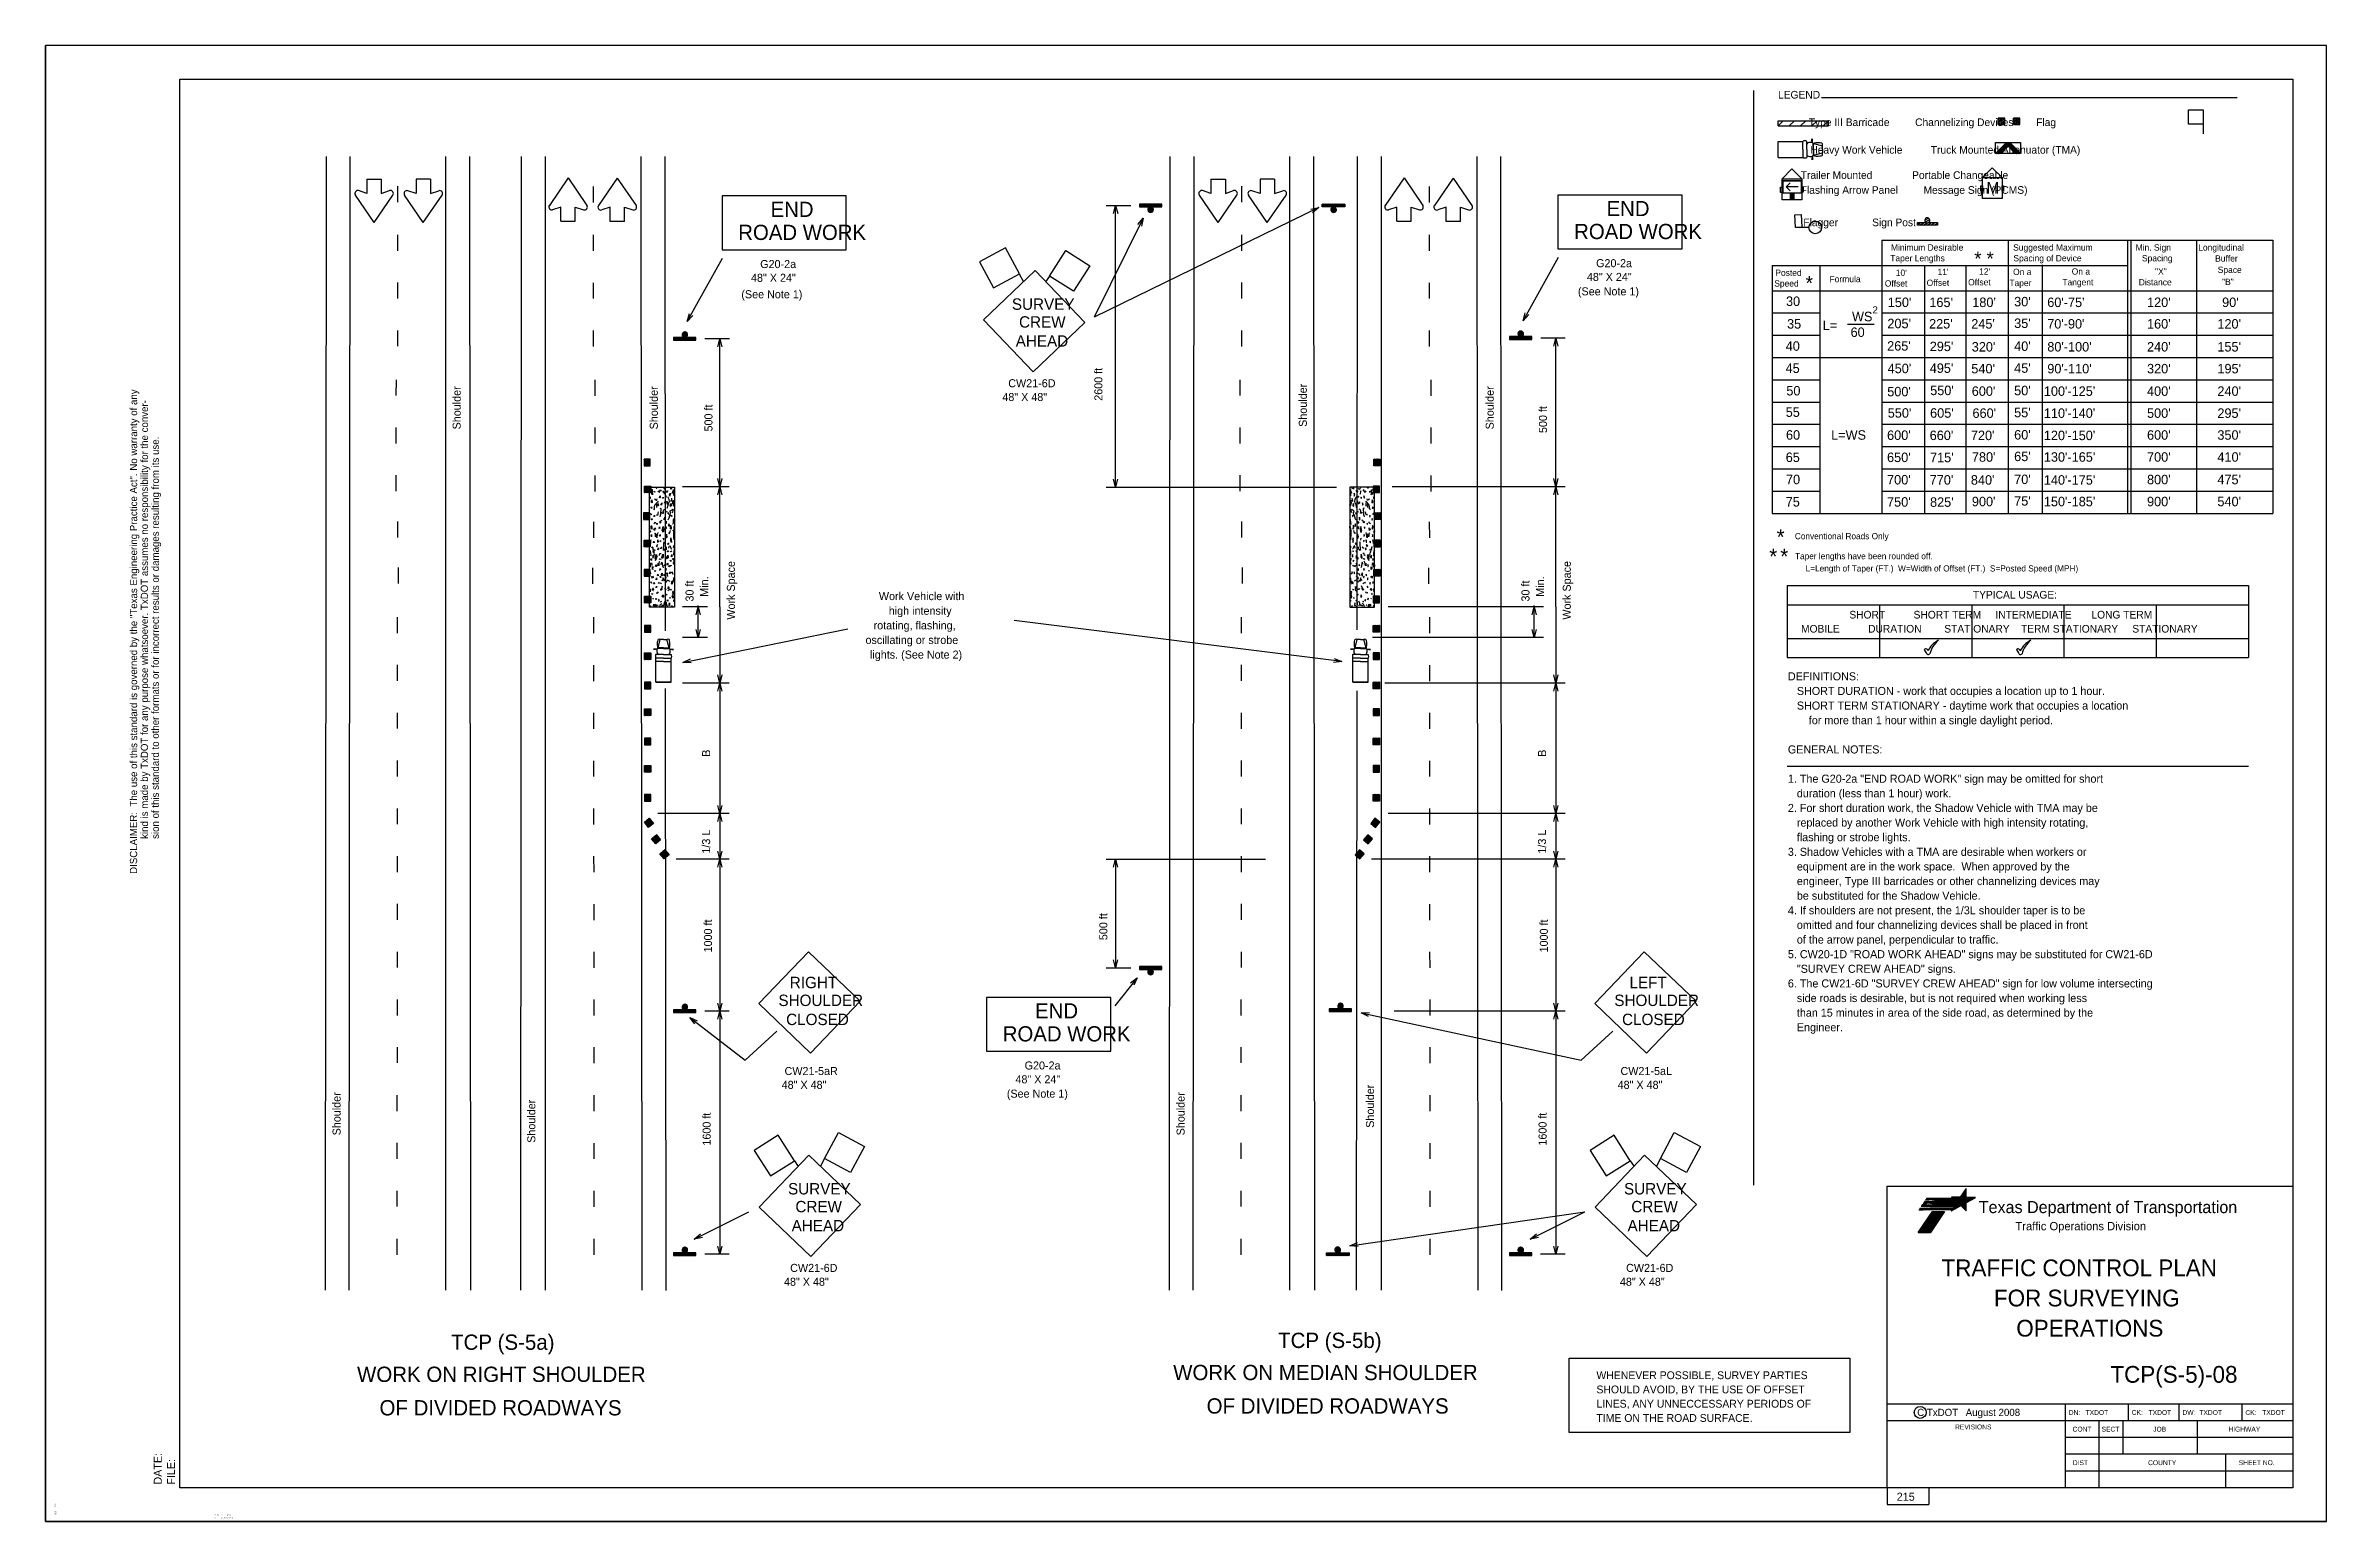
# Model space of a CAD drawing. Extents: x 0 to 29242, y 0 to 23092.
# Drawn here: x 0.23 to 34.23, y 0.24 to 22.24 of the extents above; entities outside this region: 8.
import ezdxf

# ---------------------------------------------------------------- set-up
doc = ezdxf.new("R2010")
doc.units = 0
for name, color, linetype in [('D_BATCH_PLOT', 7, 'Continuous'), ('D_SHEET_NUM_CODE', 7, 'Continuous'), ('D_SHEET_TXT_SUB_CODE', 7, 'Continuous'), ('Level 1', 7, 'Continuous')]:
    doc.layers.add(name, color=color, linetype=linetype)

msp = doc.modelspace()

# ---------------------------------------------------------------- texts
at = {"layer": 'D_SHEET_NUM_CODE'}
msp.add_text('$TCP(S-5)-08$', height=0.015, dxfattribs=at).set_placement((2.881, 0.287))
at = {"layer": 'D_SHEET_TXT_SUB_CODE'}
for s, p in [('$TIME$', (0.371, 0.456)), ('$DATE$', (0.372, 0.345)), ('$FILE$', (0.388, 0.345))]:
    msp.add_text(s, height=0.01, rotation=90, dxfattribs=at).set_placement(p)
for s, p in [('$C$', (2.743, 0.33)), ('$S$', (2.779, 0.33)), ('$J$', (2.84, 0.33)), ('$HWY$', (2.935, 0.33)), ('$DST$', (2.733, 0.289)), ('$CTY$', (2.833, 0.289))]:
    msp.add_text(s, height=0.01, dxfattribs=at).set_placement(p)
at = {"layer": 'Level 1'}
for s, height, p in [('LEGEND', 0.114, (26.053, 21.452)), ('            Type III Barricade         Channelizing Devices        Flag', 0.114, (26.004, 21.042)), ('           Heavy Work Vehicle          Truck Mounted Attenuator (TMA)', 0.114, (26.069, 20.631)), ('        Trailer Mounted              Portable Changeable', 0.114, (26.053, 20.254)), ('        Flashing Arrow Panel         Message Sign (PCMS)', 0.114, (26.053, 20.032)), ('M', 0.171, (29.161, 20.036)), ('        Flagger            Sign Post', 0.114, (26.092, 19.549)), ('G20-2a', 0.12, (10.88, 18.925)), ('G20-2a', 0.12, (23.341, 18.938)), ('Taper Lengths', 0.09435, (27.726, 19.025)), ('Minimum Desirable', 0.09435, (27.736, 19.185)), ('*', 0.209, (28.978, 18.961)), ('*', 0.21, (29.161, 18.961)), ('Suggested Maximum', 0.09435, (29.558, 19.185)), ('Spacing of Device', 0.09435, (29.562, 19.025)), ('Min. Sign', 0.0944, (31.384, 19.185)), ('Spacing', 0.0944, (31.478, 19.025)), ('Longitudinal', 0.09435, (32.317, 19.185)), ('Buffer', 0.0944, (32.569, 19.021)), ('48" X 24"', 0.12, (10.743, 18.72)), ('48" X 24"', 0.12, (23.204, 18.733)), ('Speed', 0.0942, (25.997, 18.649)), ('Posted', 0.0942, (26.013, 18.809)), ('*', 0.209, (26.465, 18.597)), ('Formula', 0.0943, (26.821, 18.714)), ('Offset', 0.0942, (27.645, 18.649)), ("10'", 0.0942, (27.808, 18.809)), ('Offset', 0.0943, (28.268, 18.659)), ("11'", 0.0943, (28.431, 18.82)), ('Offset', 0.0944, (28.887, 18.667)), ("12'", 0.0943, (29.051, 18.827)), ('Taper', 0.0943, (29.501, 18.656)), ('On a', 0.0944, (29.557, 18.821)), ('Tangent', 0.0943, (30.291, 18.667)), ('On a', 0.0944, (30.431, 18.827)), ('Distance', 0.0943, (31.431, 18.667)), ('"X"', 0.0944, (31.674, 18.827)), ('Space', 0.0944, (32.608, 18.852)), ('"B"', 0.0944, (32.673, 18.672)), ('(See Note 1)', 0.12, (10.599, 18.475)), ('SURVEY', 0.1698, (14.632, 18.303)), ('(See Note 1)', 0.12, (23.07, 18.518)), ('30', 0.1415, (26.172, 18.36)), ("150'", 0.1415, (27.689, 18.344)), ("165'", 0.1414, (28.309, 18.344)), ("180'", 0.1414, (28.949, 18.344)), ("30'", 0.1414, (29.573, 18.354)), (" 60'-75'", 0.1414, (30.014, 18.344)), ("120'", 0.1415, (31.554, 18.344)), ("90'", 0.1415, (32.673, 18.344)), ('CREW', 0.1698, (14.739, 18.037)), ('35', 0.1414, (26.188, 18.023)), ('L=', 0.1414, (26.719, 18.001)), ('60', 0.141, (27.135, 17.899)), ('WS', 0.1412, (27.156, 18.132)), ('2', 0.106, (27.462, 18.249)), ("205'", 0.1416, (27.683, 18.028)), ("225'", 0.141, (28.305, 18.024)), ("245'", 0.1413, (28.934, 18.023)), ("35'", 0.1412, (29.573, 18.032)), (" 70'-90'", 0.1412, (30.014, 18.023)), ("160'", 0.1412, (31.554, 18.023)), ("120'", 0.1412, (32.603, 18.023)), ('AHEAD', 0.1698, (14.689, 17.753)), ('40', 0.1413, (26.168, 17.692)), ("265'", 0.1412, (27.68, 17.694)), ("295'", 0.1413, (28.315, 17.687)), ("320'", 0.1412, (28.941, 17.681)), ("40'", 0.1412, (29.573, 17.69)), (" 80'-100'", 0.1412, (30.015, 17.681)), ("240'", 0.1412, (31.554, 17.681)), ("155'", 0.1412, (32.603, 17.681)), ('45', 0.1414, (26.166, 17.362)), ("450'", 0.1416, (27.687, 17.358)), ("495'", 0.1413, (28.315, 17.363)), ("540'", 0.1419, (28.934, 17.355)), ("45'", 0.1413, (29.573, 17.364)), (" 90'-110'", 0.1413, (30.015, 17.355)), ("320'", 0.1414, (31.554, 17.355)), ("195'", 0.1414, (32.603, 17.355)), ('48" X 48"', 0.12, (14.49, 16.943)), ('CW21-6D', 0.12, (14.578, 17.148)), ('50', 0.1415, (26.177, 17.026)), ("500'", 0.1415, (27.681, 17.013)), ("550'", 0.1416, (28.321, 17.031)), ("600'", 0.1414, (28.941, 17.02)), ("50'", 0.1413, (29.573, 17.029)), ("100'-125'", 0.1413, (30.016, 17.02)), ("400'", 0.1414, (31.554, 17.02)), ("240'", 0.1414, (32.603, 17.02)), ('55', 0.1412, (26.168, 16.707)), ("550'", 0.1413, (27.689, 16.695)), ("605'", 0.1418, (28.32, 16.694)), ("660'", 0.1415, (28.952, 16.692)), ("55'", 0.1413, (29.573, 16.701)), ("110'-140'", 0.1413, (30.016, 16.692)), ("500'", 0.1413, (31.554, 16.692)), ("295'", 0.1413, (32.603, 16.692)), ('60', 0.1413, (26.172, 16.367)), ('L=WS', 0.1413, (26.845, 16.366)), ("600'", 0.1419, (27.678, 16.363)), ("660'", 0.1413, (28.314, 16.361)), ("720'", 0.1416, (28.928, 16.36)), ("60'", 0.1413, (29.573, 16.369)), ("120'-150'", 0.1413, (30.016, 16.36)), ("600'", 0.1412, (31.554, 16.366)), ("350'", 0.1412, (32.603, 16.366)), ('65', 0.1413, (26.168, 16.034)), ("650'", 0.1417, (27.678, 16.033)), ("715'", 0.1415, (28.319, 16.031)), ("780'", 0.1416, (28.943, 16.038)), ("65'", 0.1414, (29.573, 16.047)), ("130'-165'", 0.1414, (30.016, 16.038)), ("700'", 0.1415, (31.554, 16.038)), ("410'", 0.1415, (32.603, 16.038)), ('70', 0.1414, (26.172, 15.703)), ("700'", 0.142, (27.678, 15.699)), ("770'", 0.1414, (28.314, 15.697)), ("840'", 0.1417, (28.928, 15.696)), ("70'", 0.1414, (29.573, 15.705)), ("140'-175'", 0.1414, (30.016, 15.696)), ("800'", 0.1412, (31.554, 15.702)), ("475'", 0.1412, (32.603, 15.702)), ('75', 0.1413, (26.168, 15.37)), ("750'", 0.1417, (27.678, 15.368)), ("825'", 0.1415, (28.319, 15.366)), ("900'", 0.1416, (28.943, 15.374)), ("75'", 0.1414, (29.573, 15.383)), ("150'-185'", 0.1414, (30.016, 15.374)), ("900'", 0.1415, (31.554, 15.374)), ("540'", 0.1415, (32.603, 15.374)), ('*', 0.23, (26.032, 14.802)), ('Conventional Roads Only', 0.0922, (26.304, 14.883)), ('*', 0.23, (25.922, 14.512)), ('*', 0.23, (26.086, 14.512)), ('Taper lengths have been rounded off.', 0.0921, (26.306, 14.585)), ('L=Length of Taper (FT.)  W=Width of Offset (FT.)  S=Posted Speed (MPH)', 0.09196, (26.465, 14.402)), ('Work Vehicle with', 0.12, (12.649, 13.975)), ('TYPICAL USAGE:', 0.114, (28.958, 13.998)), ('rotating, flashing,', 0.12, (12.571, 13.539)), ('high intensity', 0.12, (12.797, 13.757)), ('     MOBILE          DURATION        STATIONARY    TERM STATIONARY     STATIONARY', 0.114, (26.185, 13.491)), ('                      SHORT          SHORT TERM     INTERMEDIATE       LONG TERM', 0.114, (26.185, 13.701)), ('oscillating or strobe', 0.12, (12.45, 13.321)), ('lights. (See Note 2)', 0.12, (12.517, 13.103)), ('DEFINITIONS:', 0.12, (26.2, 12.779)), ('   SHORT DURATION - work that occupies a location up to 1 hour.', 0.12, (26.2, 12.561)), ('   SHORT TERM STATIONARY - daytime work that occupies a location', 0.12, (26.2, 12.343)), ('       for more than 1 hour within a single daylight period.', 0.12, (26.2, 12.125)), ('GENERAL NOTES:', 0.12, (26.2, 11.689)), ('1. The G20-2a "END ROAD WORK" sign may be omitted for short', 0.12, (26.2, 11.253)), ('2. For short duration work, the Shadow Vehicle with TMA may be', 0.12, (26.2, 10.817)), ('   duration (less than 1 hour) work.', 0.12, (26.2, 11.035)), ('   replaced by another Work Vehicle with high intensity rotating,', 0.12, (26.2, 10.599)), ('3. Shadow Vehicles with a TMA are desirable when workers or', 0.12, (26.2, 10.163)), ('   flashing or strobe lights.', 0.12, (26.2, 10.381)), ('   equipment are in the work space.  When approved by the', 0.12, (26.2, 9.945)), ('   engineer, Type III barricades or other channelizing devices may', 0.12, (26.2, 9.727)), ('   be substituted for the Shadow Vehicle.', 0.12, (26.2, 9.509)), ('4. If shoulders are not present, the 1/3L shoulder taper is to be', 0.12, (26.2, 9.291)), ('   omitted and four channelizing devices shall be placed in front', 0.12, (26.2, 9.073)), ('   of the arrow panel, perpendicular to traffic.', 0.12, (26.2, 8.855)), ('5. CW20-1D "ROAD WORK AHEAD" signs may be substituted for CW21-6D', 0.12, (26.2, 8.637)), ('   "SURVEY CREW AHEAD" signs.', 0.12, (26.2, 8.419)), ('RIGHT', 0.1698, (11.321, 8.19)), ('LEFT', 0.1698, (23.839, 8.19)), ('6. The CW21-6D "SURVEY CREW AHEAD" sign for low volume intersecting', 0.12, (26.2, 8.201)), ('SHOULDER', 0.1698, (11.152, 7.924)), ('SHOULDER', 0.1698, (23.613, 7.924)), ('   than 15 minutes in area of the side road, as determined by the', 0.12, (26.2, 7.765)), ('   side roads is desirable, but is not required when working less', 0.12, (26.2, 7.983)), ('CLOSED', 0.1698, (11.267, 7.64)), ('CLOSED', 0.1698, (23.728, 7.64)), ('   Engineer.', 0.12, (26.2, 7.547)), ('48" X 48"', 0.12, (11.2, 6.689)), ('CW21-5aR', 0.12, (11.243, 6.895)), ('48" X 24"', 0.12, (14.685, 6.772)), ('G20-2a', 0.12, (14.822, 6.978)), ('48" X 48"', 0.12, (23.662, 6.689)), ('CW21-5aL', 0.12, (23.705, 6.895)), ('(See Note 1)', 0.12, (14.557, 6.558)), ('SURVEY', 0.1698, (11.295, 5.115)), ('SURVEY', 0.1698, (23.757, 5.115)), ('CREW', 0.1698, (11.405, 4.849)), ('CREW', 0.1698, (23.866, 4.849)), ('Texas Department of Transportation', 0.17941, (29.045, 4.837)), ('AHEAD', 0.1698, (11.349, 4.565)), ('AHEAD', 0.1698, (23.81, 4.565)), ('Traffic Operations Division', 0.12415, (29.593, 4.581)), ('CW21-6D', 0.12, (11.327, 3.96)), ('CW21-6D', 0.12, (23.788, 3.96)), ('TRAFFIC CONTROL PLAN', 0.25, (28.491, 3.896)), ('48" X 48"', 0.12, (11.235, 3.754)), ('48" X 48"', 0.12, (23.696, 3.754)), ('FOR SURVEYING', 0.25, (29.272, 3.446)), ('TCP (S-5b)', 0.228, (18.601, 2.826)), ('OPERATIONS', 0.25, (29.605, 2.996)), ('TCP (S-5a)', 0.228, (6.272, 2.799)), ('WORK ON RIGHT SHOULDER', 0.228, (4.87, 2.32)), ('WORK ON MEDIAN SHOULDER', 0.228, (17.036, 2.347)), ('WHENEVER POSSIBLE, SURVEY PARTIES', 0.1164, (23.346, 2.362)), ('TCP(S-5)-08', 0.25, (31.008, 2.308)), ('OF DIVIDED ROADWAYS', 0.228, (5.205, 1.821)), ('OF DIVIDED ROADWAYS', 0.228, (17.535, 1.848)), ('SHOULD AVOID, BY THE USE OF OFFSET', 0.1164, (23.346, 2.15)), ('LINES, ANY UNNECCESSARY PERIODS OF', 0.1164, (23.346, 1.937)), ('TIME ON THE ROAD SURFACE.', 0.1164, (23.346, 1.725)), ('C TxDOT ', 0.108, (28.128, 1.812)), ('August 2008', 0.10799, (28.851, 1.812)), ('DN:', 0.072, (30.387, 1.829)), ('TXDOT', 0.072, (30.638, 1.829)), ('CK:', 0.072, (31.325, 1.829)), ('TXDOT', 0.072, (31.577, 1.829)), ('DW:', 0.072, (32.082, 1.829)), ('TXDOT', 0.072, (32.334, 1.829)), ('CK:', 0.072, (33.02, 1.829)), ('TXDOT', 0.072, (33.271, 1.829)), ('REVISIONS', 0.072, (28.693, 1.613)), ('CONT', 0.072, (30.445, 1.58)), ('SECT', 0.072, (30.876, 1.58)), ('JOB', 0.072, (31.646, 1.58)), ('HIGHWAY', 0.072, (32.767, 1.58)), ('DIST', 0.072, (30.447, 1.08)), ('COUNTY', 0.072, (31.57, 1.08)), ('SHEET NO.', 0.072, (32.921, 1.08)), ('215', 0.12, (27.823, 0.549))]:
    msp.add_text(s, height=height, dxfattribs=at).set_placement(p)
for s, height, rotation, p in [('END', 0.2269, 0, (11.035, 19.687)), ('END', 0.2269, 0, (23.497, 19.699)), ('ROAD WORK', 0.2269, 0, (10.553, 19.344)), ('ROAD WORK', 0.2269, 0, (23.014, 19.357)), ('2600 ft', 0.12, 90, (15.981, 16.947)), ('DISCLAIMER:  The use of this standard is governed by the "Texas Engineering Practice Act". No warranty of any ', 0.108, 90, (1.592, 9.894)), ('Shoulder', 0.12, 90, (6.415, 16.52)), ('Shoulder', 0.12, 90, (9.354, 16.52)), ('Shoulder', 0.12, 90, (19.029, 16.558)), ('Shoulder', 0.12, 90, (21.815, 16.52)), ('             kind is made by TxDOT for any purpose whatsoever. TxDOT assumes no responsibility for the conver-', 0.108, 90, (1.754, 9.894)), ('500 ft', 0.12, 90, (10.169, 16.489)), ('500 ft', 0.12, 90, (22.609, 16.466)), ('             sion of this standard to other formats or for incorrect results or damages resulting from its use.', 0.108, 90, (1.916, 9.894)), ('Min.', 0.12, 90, (10.105, 14.025)), ('Work Space', 0.12, 90, (10.503, 13.684)), ('Min.', 0.12, 90, (22.566, 14.025)), ('Work Space', 0.12, 90, (22.964, 13.684)), ('30 ft', 0.12, 90, (9.887, 13.954)), ('30 ft', 0.12, 90, (22.348, 13.954)), ('B', 0.12, 90, (10.134, 11.64)), ('B', 0.12, 90, (22.595, 11.64)), ('1/3 L', 0.12, 90, (10.134, 10.196)), ('1/3 L', 0.12, 90, (22.595, 10.196)), ('1000 ft', 0.12, 90, (10.161, 8.723)), ('500 ft', 0.12, 90, (16.055, 8.906)), ('1000 ft', 0.12, 90, (22.622, 8.723)), ('END', 0.2269, 0, (14.978, 7.739)), ('ROAD WORK', 0.2269, 0, (14.496, 7.396)), ('Shoulder', 0.12, 90, (4.625, 5.996)), ('Shoulder', 0.12, 90, (7.528, 5.885)), ('Shoulder', 0.12, 90, (17.207, 5.996)), ('Shoulder', 0.12, 90, (20.03, 6.109)), ('1600 ft', 0.12, 90, (10.142, 5.843)), ('1600 ft', 0.12, 90, (22.603, 5.843)), ('DATE:', 0.12, 90, (1.96, 0.79)), ('FILE:', 0.12, 90, (2.157, 0.788))]:
    msp.add_text(s, height=height, rotation=rotation, dxfattribs=at).set_placement(p)

# ---------------------------------------------------------------- linework, layer by layer
at = {"layer": 'D_BATCH_PLOT'}
msp.add_lwpolyline([(0.228, 0.241), (34.228, 0.241), (34.228, 22.241), (0.228, 22.241)], close=True, dxfattribs=at)
at = {"layer": 'Level 1'}
for p, q in [((29240.28, 23091.908), (29240.28, 23090.823)), ((29240.31, 23091.908), (29240.31, 23090.823)), ((29240.414, 23091.908), (29240.414, 23090.823)), ((29241.448, 23091.908), (29241.448, 23090.818)), ((29241.531, 23091.908), (29241.531, 23090.818)), ((29237.312, 23088.229), (29237.312, 23088.312)), ((29236.293, 23087.77), (29236.33, 23087.735)), ((29237.434, 23087.553), (29237.402, 23087.573)), ((0.228, 0.241), (0.228, 22.241)), ((34.228, 22.241), (0.228, 22.241)), ((34.228, 0.241), (34.228, 22.241)), ((25.687, 21.571), (25.687, 5.254)), ((26.701, 21.468), (32.899, 21.468)), ((26.053, 21.122), (26.807, 21.122)), ((26.053, 21.044), (26.13, 21.122)), ((26.053, 21.044), (26.053, 21.122)), ((26.221, 21.044), (26.299, 21.122)), ((26.389, 21.044), (26.467, 21.122)), ((26.557, 21.044), (26.635, 21.122)), ((26.725, 21.044), (26.803, 21.122)), ((26.807, 21.044), (26.807, 21.122)), ((29.337, 21.066), (29.337, 21.161)), ((29.432, 21.161), (29.337, 21.161)), ((29.432, 21.066), (29.432, 21.161)), ((29.562, 21.066), (29.562, 21.161)), ((29.657, 21.161), (29.562, 21.161)), ((29.657, 21.066), (29.657, 21.161)), ((26.053, 21.044), (26.807, 21.044)), ((26.053, 20.814), (26.424, 20.814)), ((26.053, 20.574), (26.053, 20.814)), ((26.424, 20.694), (26.424, 20.814)), ((26.481, 20.694), (26.481, 20.814)), ((26.557, 20.821), (26.557, 20.85)), ((26.562, 20.792), (26.562, 20.85)), ((26.566, 20.792), (26.566, 20.85)), ((26.576, 20.694), (26.576, 20.78)), ((26.584, 20.78), (26.714, 20.745)), ((26.584, 20.694), (26.584, 20.78)), ((26.714, 20.694), (26.714, 20.745)), ((29.295, 20.635), (29.457, 20.797)), ((29.337, 21.066), (29.432, 21.066)), ((29.376, 20.635), (29.482, 20.742)), ((29.589, 20.635), (29.482, 20.742)), ((29.667, 20.636), (29.507, 20.796)), ((29.562, 21.066), (29.657, 21.066)), ((32.39, 21.069), (32.39, 20.927)), ((4.399, 3.689), (4.413, 20.59)), ((4.755, 3.688), (4.769, 20.589)), ((6.195, 3.688), (6.195, 20.589)), ((6.565, 3.686), (6.551, 20.588)), ((7.31, 3.686), (7.324, 20.587)), ((7.68, 3.686), (7.68, 20.587)), ((9.12, 3.686), (9.106, 20.587)), ((9.468, 13.515), (9.462, 20.586)), ((16.981, 3.688), (16.994, 20.589)), ((17.336, 3.688), (17.35, 20.589)), ((18.777, 3.688), (18.777, 20.589)), ((19.147, 3.686), (19.133, 20.588)), ((19.779, 13.531), (19.785, 20.587)), ((20.141, 3.686), (20.141, 20.587)), ((21.581, 3.686), (21.567, 20.587)), ((21.937, 3.684), (21.923, 20.586)), ((26.053, 20.574), (26.424, 20.574)), ((26.26, 20.403), (26.115, 20.257)), ((26.406, 20.257), (26.26, 20.403)), ((26.424, 20.694), (26.424, 20.574)), ((26.481, 20.694), (26.481, 20.574)), ((26.557, 20.567), (26.557, 20.537)), ((26.562, 20.595), (26.562, 20.537)), ((26.566, 20.595), (26.566, 20.537)), ((26.576, 20.694), (26.576, 20.607)), ((26.584, 20.694), (26.584, 20.607)), ((26.584, 20.607), (26.714, 20.643)), ((26.714, 20.694), (26.714, 20.643)), ((29.246, 20.419), (29.101, 20.274)), ((29.392, 20.274), (29.246, 20.419)), ((5.018, 20.039), (4.894, 20.079)), ((5.018, 20.252), (5.232, 20.252)), ((5.018, 20.252), (5.018, 20.039)), ((5.232, 20.252), (5.232, 20.039)), ((5.232, 20.039), (5.356, 20.079)), ((5.751, 20.038), (5.627, 20.078)), ((5.965, 20.251), (5.751, 20.251)), ((5.751, 20.251), (5.751, 20.038)), ((5.965, 20.251), (5.965, 20.038)), ((5.965, 20.038), (6.089, 20.078)), ((8.017, 20.268), (7.737, 19.86)), ((8.017, 20.268), (8.297, 19.86)), ((8.75, 20.267), (8.47, 19.859)), ((8.75, 20.267), (9.029, 19.859)), ((17.6, 20.039), (17.476, 20.079)), ((17.6, 20.252), (17.814, 20.252)), ((17.6, 20.252), (17.6, 20.039)), ((17.814, 20.252), (17.814, 20.039)), ((17.814, 20.039), (17.938, 20.079)), ((18.333, 20.038), (18.209, 20.078)), ((18.546, 20.251), (18.333, 20.251)), ((18.333, 20.251), (18.333, 20.038)), ((18.546, 20.251), (18.546, 20.038)), ((18.546, 20.038), (18.67, 20.078)), ((20.478, 20.268), (20.198, 19.86)), ((20.478, 20.268), (20.758, 19.86)), ((21.211, 20.267), (20.931, 19.859)), ((21.211, 20.267), (21.49, 19.859)), ((26.123, 20.228), (26.123, 20.047)), ((26.397, 20.228), (26.123, 20.228)), ((26.123, 20.228), (26.397, 20.228)), ((26.176, 20.138), (26.234, 20.196)), ((26.351, 20.138), (26.176, 20.138)), ((26.176, 20.138), (26.235, 20.078)), ((26.397, 20.228), (26.397, 20.047)), ((5.125, 19.606), (4.845, 20.014)), ((5.125, 19.606), (5.405, 20.014)), ((5.858, 19.604), (5.578, 20.012)), ((5.858, 19.604), (6.138, 20.012)), ((7.91, 19.835), (7.786, 19.795)), ((7.91, 19.622), (7.91, 19.835)), ((8.124, 19.622), (8.124, 19.835)), ((8.124, 19.835), (8.248, 19.795)), ((8.643, 19.833), (8.519, 19.793)), ((8.643, 19.62), (8.643, 19.833)), ((8.857, 19.833), (8.98, 19.793)), ((8.857, 19.62), (8.857, 19.833)), ((19.209, 19.829), (15.861, 18.193)), ((16.037, 19.859), (16.403, 19.859)), ((16.149, 19.739), (16.179, 19.859)), ((16.178, 15.66), (16.178, 19.859)), ((16.179, 19.859), (16.209, 19.739)), ((16.868, 19.879), (16.534, 19.879)), ((16.534, 19.879), (16.534, 19.837)), ((16.534, 19.837), (16.688, 19.837)), ((16.71, 19.837), (16.868, 19.837)), ((16.868, 19.837), (16.868, 19.879)), ((17.707, 19.605), (17.427, 20.013)), ((17.707, 19.605), (17.987, 20.013)), ((18.44, 19.604), (18.16, 20.012)), ((18.44, 19.604), (18.719, 20.012)), ((19.259, 19.878), (19.593, 19.878)), ((19.259, 19.836), (19.259, 19.878)), ((19.418, 19.836), (19.259, 19.836)), ((19.593, 19.836), (19.439, 19.836)), ((19.593, 19.878), (19.593, 19.836)), ((20.371, 19.835), (20.247, 19.795)), ((20.371, 19.622), (20.371, 19.835)), ((20.585, 19.622), (20.585, 19.835)), ((20.585, 19.835), (20.709, 19.795)), ((21.104, 19.833), (20.98, 19.793)), ((21.104, 19.62), (21.104, 19.833)), ((21.318, 19.833), (21.441, 19.793)), ((21.318, 19.62), (21.318, 19.833)), ((26.123, 20.047), (26.397, 20.047)), ((26.233, 20.047), (26.233, 19.955)), ((26.246, 20.047), (26.246, 19.955)), ((26.26, 20.047), (26.26, 19.955)), ((26.274, 20.047), (26.274, 19.955)), ((26.288, 20.047), (26.288, 19.955)), ((26.302, 19.72), (26.397, 19.726)), ((26.314, 19.53), (26.302, 19.72)), ((26.397, 19.726), (26.409, 19.536)), ((7.91, 19.622), (8.124, 19.622)), ((8.857, 19.62), (8.643, 19.62)), ((16.588, 19.67), (15.861, 18.193)), ((20.371, 19.622), (20.585, 19.622)), ((21.318, 19.62), (21.104, 19.62)), ((26.514, 19.53), (26.314, 19.53)), ((28.131, 19.564), (28.131, 19.602)), ((28.131, 19.602), (28.268, 19.602)), ((28.428, 19.564), (28.131, 19.564)), ((28.287, 19.602), (28.428, 19.602)), ((28.428, 19.602), (28.428, 19.564)), ((9.791, 18.128), (10.318, 19.073)), ((22.253, 18.141), (22.78, 19.086)), ((27.603, 19.342), (33.428, 19.342)), ((27.603, 19.342), (27.603, 15.268)), ((29.485, 19.342), (29.485, 15.268)), ((31.264, 19.342), (31.264, 15.268)), ((31.312, 19.342), (31.312, 15.268)), ((32.289, 19.342), (32.289, 15.268)), ((33.428, 19.342), (33.428, 15.268)), ((14.742, 18.839), (14.807, 18.718)), ((15.192, 18.806), (15.135, 18.72)), ((25.967, 18.964), (27.603, 18.964)), ((25.967, 18.964), (25.967, 15.268)), ((26.674, 18.964), (26.674, 15.268)), ((27.603, 18.964), (31.264, 18.964)), ((28.235, 18.96), (28.235, 15.268)), ((28.855, 18.96), (28.855, 15.268)), ((29.99, 18.973), (29.99, 15.277)), ((25.967, 18.587), (33.428, 18.587)), ((25.967, 18.256), (26.674, 18.256)), ((27.09, 18.09), (27.487, 18.09)), ((27.603, 18.256), (33.428, 18.256)), ((9.747, 17.891), (9.589, 17.891)), ((9.589, 17.891), (9.589, 17.849)), ((9.589, 17.849), (9.923, 17.849)), ((9.923, 17.891), (9.768, 17.891)), ((9.923, 17.849), (9.923, 17.891)), ((10.42, 17.869), (10.054, 17.869)), ((10.248, 17.749), (10.278, 17.869)), ((10.278, 17.869), (10.308, 17.749)), ((10.278, 15.666), (10.278, 17.869)), ((22.208, 17.903), (22.05, 17.903)), ((22.05, 17.903), (22.05, 17.862)), ((22.05, 17.862), (22.384, 17.862)), ((22.384, 17.903), (22.23, 17.903)), ((22.384, 17.862), (22.384, 17.903)), ((22.881, 17.881), (22.515, 17.881)), ((22.71, 17.761), (22.74, 17.881)), ((22.739, 15.666), (22.739, 17.881)), ((22.74, 17.881), (22.77, 17.761)), ((25.967, 17.923), (26.674, 17.923)), ((27.603, 17.923), (33.428, 17.923)), ((25.967, 17.592), (33.428, 17.592)), ((25.967, 17.26), (26.674, 17.26)), ((27.603, 17.26), (33.428, 17.26)), ((25.967, 16.928), (26.674, 16.928)), ((27.603, 16.928), (33.428, 16.928)), ((25.967, 16.596), (26.674, 16.596)), ((27.603, 16.596), (33.428, 16.596)), ((9.197, 16.025), (9.21, 16.025)), ((20.072, 16.025), (20.06, 16.025)), ((25.967, 16.264), (26.674, 16.264)), ((27.603, 16.264), (33.428, 16.264)), ((10.419, 15.666), (9.723, 15.666)), ((10.278, 15.666), (10.248, 15.786)), ((10.248, 15.546), (10.278, 15.666)), ((10.308, 15.786), (10.278, 15.666)), ((10.278, 15.666), (10.308, 15.546)), ((10.278, 13.875), (10.278, 15.666)), ((16.037, 15.66), (19.471, 15.66)), ((16.178, 15.66), (16.148, 15.78)), ((16.208, 15.78), (16.178, 15.66)), ((22.88, 15.666), (20.302, 15.666)), ((22.739, 15.666), (22.709, 15.786)), ((22.709, 15.546), (22.739, 15.666)), ((22.769, 15.786), (22.739, 15.666)), ((22.739, 15.666), (22.769, 15.546)), ((22.739, 13.875), (22.739, 15.666)), ((25.967, 15.932), (26.674, 15.932)), ((27.603, 15.932), (33.428, 15.932)), ((9.206, 15.627), (9.218, 15.627)), ((20.064, 15.627), (20.051, 15.627)), ((25.967, 15.6), (26.674, 15.6)), ((27.603, 15.6), (33.428, 15.6)), ((9.189, 15.226), (9.201, 15.226)), ((20.081, 15.226), (20.069, 15.226)), ((25.967, 15.268), (33.428, 15.268)), ((9.197, 14.819), (9.21, 14.819)), ((20.072, 14.819), (20.06, 14.819)), ((9.197, 14.382), (9.21, 14.382)), ((20.072, 14.382), (20.06, 14.382)), ((9.206, 13.984), (9.218, 13.984)), ((20.064, 13.984), (20.051, 13.984)), ((26.191, 14.192), (26.191, 13.12)), ((26.191, 14.192), (33.066, 14.192)), ((33.066, 14.192), (33.066, 13.12)), ((10.096, 13.875), (9.723, 13.875)), ((9.925, 13.755), (9.955, 13.875)), ((9.955, 13.418), (9.955, 13.896)), ((9.955, 13.875), (9.985, 13.755)), ((10.278, 13.875), (10.278, 4.225)), ((19.549, 13.062), (14.667, 13.672)), ((22.557, 13.875), (20.24, 13.875)), ((22.386, 13.755), (22.416, 13.875)), ((22.416, 13.418), (22.416, 13.896)), ((22.416, 13.875), (22.446, 13.755)), ((22.739, 13.875), (22.739, 4.225)), ((26.191, 13.905), (33.066, 13.905)), ((27.566, 13.905), (27.566, 13.12)), ((28.941, 13.905), (28.941, 13.12)), ((30.316, 13.905), (30.316, 13.12)), ((31.691, 13.905), (31.691, 13.12)), ((9.206, 13.547), (9.218, 13.547)), ((9.357, 13.263), (9.391, 13.387)), ((9.44, 13.263), (9.357, 13.263)), ((9.44, 13.387), (9.391, 13.387)), ((9.44, 13.387), (9.489, 13.387)), ((9.44, 13.263), (9.523, 13.263)), ((9.523, 13.263), (9.489, 13.387)), ((10.096, 13.418), (9.723, 13.418)), ((9.728, 13.046), (12.188, 13.545)), ((9.955, 13.418), (9.925, 13.538)), ((9.985, 13.538), (9.955, 13.418)), ((19.747, 13.263), (19.781, 13.387)), ((19.829, 13.263), (19.747, 13.263)), ((19.829, 13.387), (19.781, 13.387)), ((19.829, 13.387), (19.878, 13.387)), ((19.829, 13.263), (19.912, 13.263)), ((19.912, 13.263), (19.878, 13.387)), ((22.557, 13.418), (20.008, 13.418)), ((20.064, 13.547), (20.051, 13.547)), ((22.416, 13.418), (22.386, 13.538)), ((22.446, 13.538), (22.416, 13.418)), ((26.191, 13.405), (33.066, 13.405)), ((9.206, 13.141), (9.218, 13.14)), ((9.346, 13.245), (9.29, 13.245)), ((9.346, 13.242), (9.29, 13.242)), ((9.319, 13.237), (9.29, 13.237)), ((9.44, 13.164), (9.325, 13.164)), ((9.325, 12.754), (9.325, 13.109)), ((9.44, 13.109), (9.325, 13.109)), ((9.44, 13.06), (9.325, 13.06)), ((9.44, 13.255), (9.357, 13.255)), ((9.44, 13.255), (9.523, 13.255)), ((9.44, 13.164), (9.555, 13.164)), ((9.44, 13.109), (9.555, 13.109)), ((9.44, 13.06), (9.555, 13.06)), ((9.535, 13.245), (9.59, 13.245)), ((9.535, 13.242), (9.59, 13.242)), ((9.555, 12.754), (9.555, 13.109)), ((9.562, 13.237), (9.59, 13.237)), ((19.735, 13.245), (19.679, 13.245)), ((19.735, 13.242), (19.679, 13.242)), ((19.708, 13.237), (19.679, 13.237)), ((19.829, 13.164), (19.714, 13.164)), ((19.714, 12.754), (19.714, 13.109)), ((19.829, 13.109), (19.714, 13.109)), ((19.829, 13.06), (19.714, 13.06)), ((19.829, 13.255), (19.747, 13.255)), ((19.829, 13.255), (19.912, 13.255)), ((19.829, 13.164), (19.944, 13.164)), ((19.829, 13.109), (19.944, 13.109)), ((19.829, 13.06), (19.944, 13.06)), ((19.924, 13.245), (19.979, 13.245)), ((19.924, 13.242), (19.979, 13.242)), ((19.944, 12.754), (19.944, 13.109)), ((19.951, 13.237), (19.979, 13.237)), ((20.064, 13.141), (20.051, 13.14)), ((26.191, 13.12), (33.066, 13.12)), ((9.206, 12.704), (9.218, 12.704)), ((9.555, 12.754), (9.325, 12.754)), ((9.325, 12.754), (9.555, 12.754)), ((9.476, 3.684), (9.469, 12.656)), ((10.419, 12.739), (9.723, 12.739)), ((10.278, 12.739), (10.248, 12.859)), ((10.248, 12.619), (10.278, 12.739)), ((10.308, 12.859), (10.278, 12.739)), ((10.278, 12.739), (10.308, 12.619)), ((19.714, 12.754), (19.944, 12.754)), ((19.944, 12.754), (19.714, 12.754)), ((19.771, 3.686), (19.778, 12.624)), ((20.064, 12.704), (20.051, 12.704)), ((22.88, 12.739), (20.194, 12.739)), ((22.739, 12.739), (22.709, 12.859)), ((22.709, 12.619), (22.739, 12.739)), ((22.769, 12.859), (22.739, 12.739)), ((22.739, 12.739), (22.769, 12.619)), ((9.206, 12.306), (9.218, 12.306)), ((20.064, 12.306), (20.051, 12.306)), ((9.206, 11.869), (9.218, 11.869)), ((20.064, 11.869), (20.051, 11.869)), ((9.206, 11.462), (9.218, 11.462)), ((20.064, 11.462), (20.051, 11.462)), ((26.191, 11.499), (33.066, 11.499)), ((9.206, 11.026), (9.218, 11.026)), ((10.278, 10.795), (10.248, 10.915)), ((10.308, 10.915), (10.278, 10.795)), ((20.064, 11.026), (20.051, 11.026)), ((22.739, 10.795), (22.709, 10.915)), ((22.769, 10.915), (22.739, 10.795)), ((9.219, 10.653), (9.21, 10.645)), ((10.419, 10.795), (9.354, 10.795)), ((10.248, 10.675), (10.278, 10.795)), ((10.278, 10.795), (10.308, 10.675)), ((20.05, 10.653), (20.06, 10.645)), ((22.88, 10.795), (20.24, 10.795)), ((22.709, 10.675), (22.739, 10.795)), ((22.739, 10.795), (22.769, 10.675)), ((9.327, 10.407), (9.318, 10.4)), ((10.278, 10.112), (10.248, 10.232)), ((10.308, 10.232), (10.278, 10.112)), ((19.942, 10.407), (19.952, 10.4)), ((22.739, 10.112), (22.709, 10.232)), ((22.769, 10.232), (22.739, 10.112)), ((9.452, 10.182), (9.442, 10.174)), ((10.419, 10.112), (9.626, 10.112)), ((10.248, 9.992), (10.278, 10.112)), ((10.278, 10.112), (10.308, 9.992)), ((16.037, 10.112), (18.414, 10.112)), ((16.148, 9.992), (16.178, 10.112)), ((16.178, 10.112), (16.208, 9.992)), ((16.178, 10.112), (16.178, 8.494)), ((19.818, 10.182), (19.827, 10.174)), ((22.88, 10.112), (19.993, 10.112)), ((22.709, 9.992), (22.739, 10.112)), ((22.739, 10.112), (22.769, 9.992)), ((16.178, 8.494), (16.148, 8.614)), ((16.208, 8.614), (16.178, 8.494)), ((16.868, 8.513), (16.534, 8.513)), ((16.534, 8.513), (16.534, 8.471)), ((16.868, 8.471), (16.868, 8.513)), ((16.037, 8.494), (16.403, 8.494)), ((16.5, 8.346), (16.169, 7.927)), ((16.534, 8.471), (16.688, 8.471)), ((16.71, 8.471), (16.868, 8.471)), ((9.746, 7.868), (9.588, 7.868)), ((9.588, 7.868), (9.588, 7.826)), ((9.588, 7.826), (9.922, 7.826)), ((9.922, 7.868), (9.768, 7.868)), ((9.922, 7.826), (9.922, 7.868)), ((10.419, 7.846), (10.053, 7.846)), ((10.278, 7.846), (10.248, 7.966)), ((10.248, 7.726), (10.278, 7.846)), ((10.308, 7.966), (10.278, 7.846)), ((10.278, 7.846), (10.308, 7.726)), ((19.521, 7.883), (19.362, 7.883)), ((19.362, 7.883), (19.362, 7.841)), ((19.362, 7.841), (19.696, 7.841)), ((19.696, 7.883), (19.542, 7.883)), ((19.696, 7.841), (19.696, 7.883)), ((19.839, 7.825), (23.118, 7.115)), ((22.88, 7.846), (20.332, 7.846)), ((22.739, 7.846), (22.709, 7.966)), ((22.709, 7.726), (22.739, 7.846)), ((22.769, 7.966), (22.739, 7.846)), ((22.739, 7.846), (22.769, 7.726)), ((9.829, 7.755), (10.657, 7.115)), ((10.657, 7.115), (11.128, 7.548)), ((23.118, 7.115), (23.589, 7.548)), ((11.39, 5.618), (11.448, 5.532)), ((11.841, 5.651), (11.775, 5.529)), ((23.851, 5.618), (23.909, 5.532)), ((24.302, 5.651), (24.236, 5.529)), ((27.678, 5.241), (33.728, 5.241)), ((27.678, 0.741), (27.678, 5.241)), ((28.787, 5.101), (28.86, 5.101)), ((28.788, 5.102), (28.86, 5.102)), ((28.789, 5.103), (28.86, 5.103)), ((28.79, 5.105), (28.86, 5.105)), ((28.791, 5.106), (28.86, 5.106)), ((28.792, 5.107), (28.86, 5.107)), ((28.793, 5.109), (28.86, 5.109)), ((28.794, 5.11), (28.86, 5.11)), ((28.795, 5.111), (28.86, 5.111)), ((28.796, 5.113), (28.86, 5.113)), ((28.797, 5.115), (28.86, 5.115)), ((28.797, 5.114), (28.86, 5.114)), ((28.798, 5.117), (28.86, 5.117)), ((28.799, 5.118), (28.86, 5.118)), ((28.8, 5.119), (28.86, 5.119)), ((28.801, 5.121), (28.86, 5.121)), ((28.802, 5.122), (28.86, 5.122)), ((28.803, 5.123), (28.86, 5.123)), ((28.804, 5.125), (28.86, 5.125)), ((28.805, 5.126), (28.86, 5.126)), ((28.806, 5.127), (28.86, 5.127)), ((28.807, 5.129), (28.86, 5.129)), ((28.808, 5.13), (28.86, 5.13)), ((28.809, 5.131), (28.86, 5.131)), ((28.81, 5.133), (28.86, 5.133)), ((28.811, 5.135), (28.86, 5.135)), ((28.811, 5.134), (28.86, 5.134)), ((28.812, 5.137), (28.86, 5.137)), ((28.813, 5.138), (28.86, 5.138)), ((28.814, 5.139), (28.86, 5.139)), ((28.815, 5.141), (28.86, 5.141)), ((28.816, 5.142), (28.86, 5.142)), ((28.817, 5.143), (28.86, 5.143)), ((28.818, 5.145), (28.86, 5.145)), ((28.819, 5.146), (28.86, 5.146)), ((28.82, 5.147), (28.86, 5.147)), ((28.821, 5.149), (28.86, 5.149)), ((28.822, 5.15), (28.86, 5.15)), ((28.823, 5.151), (28.86, 5.151)), ((28.824, 5.153), (28.86, 5.153)), ((28.825, 5.155), (28.86, 5.155)), ((28.825, 5.154), (28.86, 5.154)), ((28.826, 5.157), (28.86, 5.157)), ((28.827, 5.158), (28.86, 5.158)), ((28.828, 5.159), (28.86, 5.159)), ((28.829, 5.161), (28.86, 5.161)), ((28.83, 5.162), (28.86, 5.162)), ((28.831, 5.163), (28.86, 5.163)), ((28.832, 5.165), (28.86, 5.165)), ((28.833, 5.166), (28.86, 5.166)), ((28.834, 5.167), (28.86, 5.167)), ((28.835, 5.169), (28.86, 5.169)), ((28.836, 5.17), (28.86, 5.17)), ((28.837, 5.171), (28.86, 5.171)), ((28.838, 5.173), (28.86, 5.173)), ((28.839, 5.175), (28.86, 5.175)), ((28.839, 5.174), (28.86, 5.174)), ((28.84, 5.177), (28.86, 5.177)), ((28.841, 5.178), (28.86, 5.178)), ((28.842, 5.179), (28.86, 5.179)), ((28.843, 5.181), (28.86, 5.181)), ((28.844, 5.182), (28.86, 5.182)), ((28.845, 5.183), (28.86, 5.183)), ((28.846, 5.185), (28.86, 5.185)), ((28.847, 5.186), (28.86, 5.186)), ((28.848, 5.187), (28.86, 5.187)), ((28.849, 5.189), (28.86, 5.189)), ((28.85, 5.19), (28.86, 5.19)), ((28.851, 5.191), (28.86, 5.191)), ((28.852, 5.193), (28.86, 5.193)), ((28.853, 5.195), (28.86, 5.195)), ((28.853, 5.194), (28.86, 5.194)), ((28.854, 5.197), (28.86, 5.197)), ((28.855, 5.198), (28.86, 5.198)), ((28.856, 5.2), (28.86, 5.2)), ((28.857, 5.201), (28.86, 5.201)), ((28.858, 5.202), (28.86, 5.202)), ((28.859, 5.204), (28.86, 5.204)), ((9.898, 4.448), (10.713, 4.855)), ((19.669, 4.35), (23.174, 4.855)), ((22.359, 4.448), (23.174, 4.855)), ((28.153, 4.887), (28.217, 4.887)), ((28.225, 4.899), (28.161, 4.899)), ((28.168, 4.91), (28.232, 4.91)), ((28.25, 4.936), (28.186, 4.936)), ((28.258, 4.948), (28.194, 4.948)), ((28.265, 4.959), (28.202, 4.959)), ((28.644, 4.886), (28.217, 4.887)), ((28.219, 4.985), (28.271, 4.985)), ((28.652, 4.897), (28.225, 4.899)), ((28.291, 4.997), (28.227, 4.997)), ((28.66, 4.908), (28.232, 4.91)), ((28.299, 5.008), (28.235, 5.008)), ((28.676, 4.934), (28.25, 4.936)), ((28.316, 5.033), (28.252, 5.033)), ((28.644, 4.885), (28.253, 4.887)), ((28.254, 4.888), (28.648, 4.89)), ((28.254, 4.888), (28.647, 4.889)), ((28.684, 4.946), (28.258, 4.948)), ((28.324, 5.045), (28.26, 5.045)), ((28.652, 4.896), (28.261, 4.898)), ((28.262, 4.9), (28.656, 4.902)), ((28.262, 4.899), (28.655, 4.901)), ((28.691, 4.957), (28.265, 4.959)), ((28.331, 5.056), (28.267, 5.056)), ((28.659, 4.907), (28.268, 4.909)), ((28.269, 4.911), (28.663, 4.913)), ((28.269, 4.91), (28.662, 4.912)), ((28.708, 4.983), (28.271, 4.985)), ((28.676, 4.933), (28.286, 4.935)), ((28.287, 4.937), (28.68, 4.939)), ((28.287, 4.936), (28.679, 4.938)), ((28.288, 4.762), (28.47, 4.762)), ((28.288, 4.76), (28.469, 4.76)), ((28.289, 4.763), (28.471, 4.763)), ((28.29, 4.764), (28.471, 4.764)), ((28.715, 4.995), (28.291, 4.997)), ((28.291, 4.766), (28.472, 4.766)), ((28.292, 4.767), (28.473, 4.767)), ((28.293, 4.768), (28.474, 4.768)), ((28.684, 4.945), (28.294, 4.947)), ((28.294, 4.77), (28.475, 4.77)), ((28.295, 4.949), (28.687, 4.951)), ((28.295, 4.948), (28.687, 4.95)), ((28.295, 4.771), (28.476, 4.771)), ((28.296, 4.772), (28.477, 4.772)), ((28.297, 4.775), (28.479, 4.775)), ((28.297, 4.774), (28.478, 4.774)), ((28.298, 4.776), (28.48, 4.776)), ((28.716, 5.006), (28.299, 5.008)), ((28.299, 4.778), (28.481, 4.778)), ((28.3, 4.779), (28.481, 4.779)), ((28.691, 4.956), (28.301, 4.958)), ((28.301, 4.78), (28.482, 4.78)), ((28.302, 4.96), (28.695, 4.962)), ((28.302, 4.959), (28.694, 4.961)), ((28.302, 4.782), (28.483, 4.782)), ((28.646, 4.887), (28.303, 4.887)), ((28.303, 4.783), (28.484, 4.783)), ((28.304, 4.784), (28.485, 4.784)), ((28.305, 4.786), (28.486, 4.786)), ((28.306, 4.787), (28.487, 4.787)), ((28.307, 4.79), (28.489, 4.79)), ((28.307, 4.788), (28.488, 4.788)), ((28.308, 4.791), (28.49, 4.791)), ((28.309, 4.792), (28.491, 4.792)), ((28.31, 4.794), (28.491, 4.794)), ((28.653, 4.899), (28.311, 4.899)), ((28.311, 4.795), (28.492, 4.795)), ((28.312, 4.796), (28.493, 4.796)), ((28.313, 4.798), (28.494, 4.798)), ((28.314, 4.799), (28.495, 4.799)), ((28.315, 4.8), (28.496, 4.8)), ((28.688, 5.031), (28.316, 5.033)), ((28.316, 4.802), (28.497, 4.802)), ((28.317, 4.804), (28.499, 4.804)), ((28.317, 4.803), (28.498, 4.803)), ((28.661, 4.91), (28.318, 4.91)), ((28.318, 4.806), (28.5, 4.806)), ((28.708, 4.982), (28.319, 4.984)), ((28.319, 4.807), (28.5, 4.807)), ((28.32, 4.986), (28.712, 4.988)), ((28.32, 4.985), (28.712, 4.987)), ((28.32, 4.808), (28.501, 4.808)), ((28.321, 4.81), (28.502, 4.81)), ((28.322, 4.811), (28.503, 4.811)), ((28.323, 4.812), (28.504, 4.812)), ((28.674, 5.043), (28.324, 5.045)), ((28.324, 4.814), (28.505, 4.814)), ((28.325, 4.815), (28.506, 4.815)), ((28.326, 4.816), (28.507, 4.816)), ((28.715, 4.994), (28.327, 4.996)), ((28.327, 4.819), (28.509, 4.819)), ((28.327, 4.818), (28.508, 4.818)), ((28.328, 4.998), (28.72, 5)), ((28.328, 4.997), (28.72, 4.999)), ((28.328, 4.82), (28.51, 4.82)), ((28.329, 4.822), (28.51, 4.822)), ((28.33, 4.823), (28.511, 4.823)), ((28.662, 5.054), (28.331, 5.056)), ((28.331, 4.824), (28.512, 4.824)), ((28.332, 4.826), (28.513, 4.826)), ((28.333, 4.827), (28.514, 4.827)), ((28.334, 4.828), (28.515, 4.828)), ((28.335, 5.008), (28.71, 5.01)), ((28.717, 5.005), (28.335, 5.007)), ((28.335, 4.83), (28.516, 4.83)), ((28.336, 5.009), (28.71, 5.011)), ((28.678, 4.936), (28.336, 4.936)), ((28.336, 4.831), (28.517, 4.831)), ((28.337, 4.834), (28.519, 4.834)), ((28.337, 4.832), (28.518, 4.832)), ((28.338, 4.835), (28.52, 4.835)), ((28.339, 4.836), (28.52, 4.836)), ((28.34, 4.838), (28.521, 4.838)), ((28.341, 4.839), (28.522, 4.839)), ((28.342, 4.84), (28.523, 4.84)), ((28.343, 4.842), (28.524, 4.842)), ((28.686, 4.948), (28.344, 4.948)), ((28.344, 4.843), (28.525, 4.843)), ((28.345, 4.844), (28.526, 4.844)), ((28.346, 4.846), (28.527, 4.846)), ((28.347, 4.848), (28.529, 4.848)), ((28.347, 4.847), (28.528, 4.847)), ((28.348, 4.85), (28.53, 4.85)), ((28.349, 4.851), (28.53, 4.851)), ((28.35, 4.852), (28.531, 4.852)), ((28.692, 4.959), (28.351, 4.959)), ((28.351, 4.854), (28.532, 4.854)), ((28.352, 5.033), (28.682, 5.034)), ((28.689, 5.03), (28.352, 5.032)), ((28.352, 4.855), (28.533, 4.855)), ((28.353, 5.034), (28.682, 5.035)), ((28.353, 4.856), (28.534, 4.856)), ((28.354, 4.858), (28.535, 4.858)), ((28.355, 4.859), (28.536, 4.859)), ((28.36, 5.045), (28.669, 5.046)), ((28.675, 5.042), (28.36, 5.044)), ((28.361, 5.046), (28.669, 5.047)), ((28.367, 5.056), (28.657, 5.057)), ((28.663, 5.053), (28.367, 5.055)), ((28.368, 5.056), (28.657, 5.058)), ((28.709, 4.985), (28.369, 4.985)), ((28.717, 4.997), (28.377, 4.997)), ((28.714, 5.008), (28.385, 5.008)), ((28.685, 5.033), (28.402, 5.033)), ((28.672, 5.045), (28.41, 5.045)), ((28.66, 5.056), (28.417, 5.056)), ((28.636, 4.872), (28.637, 4.872)), ((28.637, 4.874), (28.639, 4.874)), ((28.638, 4.875), (28.642, 4.875)), ((28.639, 5.074), (28.86, 5.074)), ((28.639, 4.876), (28.644, 4.876)), ((28.64, 5.073), (28.86, 5.073)), ((28.64, 4.879), (28.649, 4.879)), ((28.64, 4.878), (28.647, 4.878)), ((28.641, 4.88), (28.652, 4.88)), ((28.642, 5.071), (28.86, 5.071)), ((28.642, 4.882), (28.654, 4.882)), ((28.643, 5.07), (28.997, 5.07)), ((28.643, 4.883), (28.656, 4.883)), ((28.644, 4.884), (28.659, 4.884)), ((28.645, 5.069), (28.994, 5.069)), ((28.645, 4.886), (28.661, 4.886)), ((28.646, 5.067), (28.992, 5.067)), ((28.646, 4.887), (28.664, 4.887)), ((28.647, 4.89), (28.668, 4.89)), ((28.647, 4.888), (28.666, 4.888)), ((28.648, 5.066), (28.989, 5.066)), ((28.648, 4.891), (28.671, 4.891)), ((28.649, 5.065), (28.987, 5.065)), ((28.649, 4.892), (28.673, 4.892)), ((28.65, 4.894), (28.676, 4.894)), ((28.651, 5.063), (28.984, 5.063)), ((28.651, 4.895), (28.678, 4.895)), ((28.652, 4.896), (28.68, 4.896)), ((28.653, 5.062), (28.982, 5.062)), ((28.653, 4.898), (28.683, 4.898)), ((28.654, 5.061), (28.979, 5.061)), ((28.654, 4.9), (28.688, 4.9)), ((28.654, 4.899), (28.685, 4.899)), ((28.655, 4.902), (28.69, 4.902)), ((28.656, 5.059), (28.977, 5.059)), ((28.656, 4.903), (28.692, 4.903)), ((28.657, 5.058), (28.974, 5.058)), ((28.657, 4.904), (28.695, 4.904)), ((28.658, 4.906), (28.697, 4.906)), ((28.659, 5.057), (28.972, 5.057)), ((28.659, 4.907), (28.7, 4.907)), ((28.66, 5.055), (28.97, 5.055)), ((28.66, 4.908), (28.702, 4.908)), ((28.661, 4.911), (28.707, 4.911)), ((28.661, 4.91), (28.704, 4.91)), ((28.662, 5.054), (28.967, 5.054)), ((28.662, 4.912), (28.709, 4.912)), ((28.663, 5.053), (28.965, 5.053)), ((28.663, 4.914), (28.712, 4.914)), ((28.664, 4.915), (28.714, 4.915)), ((28.665, 5.051), (28.962, 5.051)), ((28.665, 4.916), (28.716, 4.916)), ((28.666, 5.05), (28.96, 5.05)), ((28.666, 4.918), (28.719, 4.918)), ((28.667, 4.92), (28.724, 4.92)), ((28.667, 4.919), (28.721, 4.919)), ((28.668, 5.049), (28.957, 5.049)), ((28.668, 4.922), (28.726, 4.922)), ((28.669, 5.047), (28.955, 5.047)), ((28.669, 4.923), (28.729, 4.923)), ((28.67, 4.924), (28.731, 4.924)), ((28.671, 5.046), (28.952, 5.046)), ((28.671, 4.926), (28.733, 4.926)), ((28.672, 5.045), (28.95, 5.045)), ((28.672, 4.927), (28.736, 4.927)), ((28.673, 4.928), (28.738, 4.928)), ((28.674, 5.043), (28.947, 5.043)), ((28.674, 4.931), (28.743, 4.931)), ((28.674, 4.93), (28.741, 4.93)), ((28.675, 5.042), (28.945, 5.042)), ((28.675, 4.932), (28.745, 4.932)), ((28.676, 4.934), (28.748, 4.934)), ((28.677, 5.041), (28.943, 5.041)), ((28.677, 4.935), (28.75, 4.935)), ((28.678, 5.039), (28.94, 5.039)), ((28.678, 4.936), (28.753, 4.936)), ((28.679, 4.938), (28.755, 4.938)), ((28.68, 5.038), (28.938, 5.038)), ((28.68, 4.939), (28.757, 4.939)), ((28.681, 5.037), (28.935, 5.037)), ((28.681, 4.942), (28.762, 4.942)), ((28.681, 4.94), (28.76, 4.94)), ((28.682, 4.943), (28.765, 4.943)), ((28.683, 5.035), (28.933, 5.035)), ((28.683, 4.944), (28.767, 4.944)), ((28.684, 5.034), (28.93, 5.034)), ((28.684, 4.946), (28.769, 4.946)), ((28.685, 4.947), (28.772, 4.947)), ((28.686, 5.033), (28.928, 5.033)), ((28.686, 4.948), (28.774, 4.948)), ((28.687, 5.031), (28.925, 5.031)), ((28.687, 4.95), (28.777, 4.95)), ((28.688, 4.952), (28.86, 4.952)), ((28.688, 4.951), (28.86, 4.951)), ((28.689, 5.03), (28.923, 5.03)), ((28.689, 4.954), (28.86, 4.954)), ((28.69, 5.029), (28.92, 5.029)), ((28.69, 4.955), (28.86, 4.955)), ((28.691, 4.956), (28.86, 4.956)), ((28.692, 5.027), (28.918, 5.027)), ((28.692, 4.958), (28.86, 4.958)), ((28.693, 5.026), (28.916, 5.026)), ((28.693, 4.959), (28.86, 4.959)), ((28.694, 4.96), (28.86, 4.96)), ((28.695, 5.024), (28.913, 5.024)), ((28.695, 4.963), (28.86, 4.963)), ((28.695, 4.962), (28.86, 4.962)), ((28.696, 5.023), (28.911, 5.023)), ((28.696, 4.964), (28.86, 4.964)), ((28.697, 4.966), (28.86, 4.966)), ((28.698, 5.022), (28.908, 5.022)), ((28.698, 4.967), (28.86, 4.967)), ((28.699, 5.02), (28.906, 5.02)), ((28.699, 4.968), (28.86, 4.968)), ((28.7, 4.97), (28.86, 4.97)), ((28.701, 5.019), (28.903, 5.019)), ((28.701, 4.971), (28.86, 4.971)), ((28.702, 5.018), (28.901, 5.018)), ((28.702, 4.974), (28.86, 4.974)), ((28.702, 4.972), (28.86, 4.972)), ((28.703, 4.975), (28.86, 4.975)), ((28.704, 5.016), (28.898, 5.016)), ((28.704, 4.976), (28.86, 4.976)), ((28.705, 5.015), (28.896, 5.015)), ((28.705, 4.978), (28.86, 4.978)), ((28.706, 4.979), (28.86, 4.979)), ((28.707, 5.014), (28.893, 5.014)), ((28.707, 4.98), (28.86, 4.98)), ((28.708, 5.012), (28.891, 5.012)), ((28.708, 4.982), (28.86, 4.982)), ((28.709, 4.984), (28.86, 4.984)), ((28.709, 4.983), (28.86, 4.983)), ((28.71, 5.011), (28.889, 5.011)), ((28.71, 4.986), (28.86, 4.986)), ((28.711, 4.987), (28.86, 4.987)), ((28.712, 5.01), (28.886, 5.01)), ((28.712, 4.988), (28.86, 4.988)), ((28.713, 5.008), (28.884, 5.008)), ((28.713, 4.99), (28.86, 4.99)), ((28.714, 4.991), (28.86, 4.991)), ((28.715, 5.007), (28.881, 5.007)), ((28.715, 4.992), (28.86, 4.992)), ((28.716, 5.006), (28.879, 5.006)), ((28.716, 4.995), (28.86, 4.995)), ((28.716, 4.994), (28.86, 4.994)), ((28.717, 4.996), (28.862, 4.996)), ((28.718, 5.004), (28.876, 5.004)), ((28.718, 4.998), (28.864, 4.998)), ((28.719, 5.003), (28.874, 5.003)), ((28.719, 4.999), (28.866, 4.999)), ((28.72, 5), (28.869, 5)), ((28.721, 5.002), (28.871, 5.002)), ((28.769, 5.075), (28.86, 5.075)), ((28.77, 5.077), (28.86, 5.077)), ((28.771, 5.078), (28.86, 5.078)), ((28.772, 5.079), (28.86, 5.079)), ((28.773, 5.081), (28.86, 5.081)), ((28.774, 5.082), (28.86, 5.082)), ((28.775, 5.083), (28.86, 5.083)), ((28.776, 5.085), (28.86, 5.085)), ((28.777, 5.086), (28.86, 5.086)), ((28.778, 5.087), (28.86, 5.087)), ((28.779, 5.089), (28.86, 5.089)), ((28.779, 4.95), (28.86, 4.95)), ((28.78, 5.09), (28.86, 5.09)), ((28.78, 4.948), (28.86, 4.948)), ((28.781, 5.091), (28.86, 5.091)), ((28.781, 4.947), (28.86, 4.947)), ((28.782, 5.094), (28.86, 5.094)), ((28.782, 5.093), (28.86, 5.093)), ((28.783, 5.095), (28.86, 5.095)), ((28.783, 4.946), (28.86, 4.946)), ((28.784, 5.097), (28.86, 5.097)), ((28.784, 4.944), (28.86, 4.944)), ((28.785, 5.098), (28.86, 5.098)), ((28.786, 5.099), (28.86, 5.099)), ((28.786, 4.943), (28.86, 4.943)), ((28.787, 4.942), (28.86, 4.942)), ((28.788, 4.94), (28.86, 4.94)), ((28.79, 4.939), (28.86, 4.939)), ((28.791, 4.938), (28.86, 4.938)), ((28.792, 4.936), (28.86, 4.936)), ((28.794, 4.935), (28.86, 4.935)), ((28.795, 4.934), (28.86, 4.934)), ((28.797, 4.932), (28.86, 4.932)), ((28.798, 4.931), (28.86, 4.931)), ((28.799, 4.93), (28.86, 4.93)), ((28.801, 4.928), (28.86, 4.928)), ((28.802, 4.927), (28.86, 4.927)), ((28.804, 4.926), (28.86, 4.926)), ((28.805, 4.924), (28.86, 4.924)), ((28.806, 4.923), (28.86, 4.923)), ((28.808, 4.922), (28.86, 4.922)), ((28.809, 4.92), (28.86, 4.92)), ((28.81, 4.919), (28.86, 4.919)), ((28.812, 4.918), (28.86, 4.918)), ((28.813, 4.916), (28.86, 4.916)), ((28.815, 4.915), (28.86, 4.915)), ((28.816, 4.914), (28.86, 4.914)), ((28.817, 4.912), (28.86, 4.912)), ((28.819, 4.911), (28.86, 4.911)), ((28.82, 4.91), (28.86, 4.91)), ((28.822, 4.908), (28.86, 4.908)), ((28.823, 4.907), (28.86, 4.907)), ((28.824, 4.906), (28.86, 4.906)), ((28.826, 4.904), (28.86, 4.904)), ((28.827, 4.903), (28.86, 4.903)), ((28.828, 4.902), (28.86, 4.902)), ((28.83, 4.9), (28.86, 4.9)), ((28.831, 4.899), (28.86, 4.899)), ((28.833, 4.898), (28.86, 4.898)), ((28.834, 4.896), (28.86, 4.896)), ((28.835, 4.895), (28.86, 4.895)), ((28.837, 4.894), (28.86, 4.894)), ((28.838, 4.892), (28.86, 4.892)), ((28.84, 4.891), (28.86, 4.891)), ((28.841, 4.89), (28.86, 4.89)), ((28.842, 4.888), (28.86, 4.888)), ((28.844, 4.887), (28.86, 4.887)), ((28.845, 4.886), (28.86, 4.886)), ((28.847, 4.884), (28.86, 4.884)), ((28.848, 4.883), (28.86, 4.883)), ((28.849, 4.882), (28.86, 4.882)), ((28.851, 4.88), (28.86, 4.88)), ((28.852, 4.879), (28.86, 4.879)), ((28.853, 4.878), (28.86, 4.878)), ((28.855, 4.876), (28.86, 4.876)), ((28.856, 4.875), (28.86, 4.875)), ((28.858, 4.874), (28.86, 4.874)), ((28.859, 4.872), (28.86, 4.872)), ((28.144, 4.549), (28.325, 4.549)), ((28.145, 4.55), (28.326, 4.55)), ((28.146, 4.552), (28.327, 4.552)), ((28.147, 4.553), (28.328, 4.553)), ((28.148, 4.554), (28.329, 4.554)), ((28.149, 4.557), (28.331, 4.557)), ((28.149, 4.556), (28.33, 4.556)), ((28.15, 4.558), (28.332, 4.558)), ((28.151, 4.56), (28.333, 4.56)), ((28.152, 4.561), (28.334, 4.561)), ((28.153, 4.562), (28.335, 4.562)), ((28.154, 4.564), (28.335, 4.564)), ((28.155, 4.565), (28.336, 4.565)), ((28.156, 4.566), (28.337, 4.566)), ((28.157, 4.568), (28.338, 4.568)), ((28.158, 4.569), (28.339, 4.569)), ((28.159, 4.572), (28.341, 4.572)), ((28.159, 4.57), (28.34, 4.57)), ((28.16, 4.573), (28.342, 4.573)), ((28.161, 4.574), (28.343, 4.574)), ((28.162, 4.576), (28.344, 4.576)), ((28.163, 4.577), (28.344, 4.577)), ((28.164, 4.579), (28.345, 4.579)), ((28.165, 4.58), (28.346, 4.58)), ((28.166, 4.581), (28.347, 4.581)), ((28.167, 4.583), (28.348, 4.583)), ((28.168, 4.584), (28.349, 4.584)), ((28.169, 4.587), (28.351, 4.587)), ((28.169, 4.585), (28.35, 4.585)), ((28.17, 4.588), (28.352, 4.588)), ((28.171, 4.589), (28.353, 4.589)), ((28.172, 4.591), (28.354, 4.591)), ((28.173, 4.592), (28.354, 4.592)), ((28.174, 4.593), (28.355, 4.593)), ((28.175, 4.595), (28.356, 4.595)), ((28.176, 4.596), (28.357, 4.596)), ((28.177, 4.597), (28.358, 4.597)), ((28.178, 4.599), (28.359, 4.599)), ((28.179, 4.601), (28.361, 4.601)), ((28.179, 4.6), (28.36, 4.6)), ((28.18, 4.603), (28.362, 4.603)), ((28.181, 4.604), (28.363, 4.604)), ((28.182, 4.605), (28.364, 4.605)), ((28.183, 4.607), (28.364, 4.607)), ((28.184, 4.608), (28.365, 4.608)), ((28.185, 4.609), (28.366, 4.609)), ((28.186, 4.611), (28.367, 4.611)), ((28.187, 4.612), (28.368, 4.612)), ((28.188, 4.613), (28.369, 4.613)), ((28.189, 4.616), (28.371, 4.616)), ((28.189, 4.615), (28.37, 4.615)), ((28.19, 4.617), (28.372, 4.617)), ((28.191, 4.619), (28.373, 4.619)), ((28.192, 4.62), (28.374, 4.62)), ((28.193, 4.621), (28.374, 4.621)), ((28.194, 4.623), (28.375, 4.623)), ((28.195, 4.624), (28.376, 4.624)), ((28.196, 4.625), (28.377, 4.625)), ((28.197, 4.627), (28.378, 4.627)), ((28.198, 4.628), (28.379, 4.628)), ((28.199, 4.631), (28.381, 4.631)), ((28.199, 4.629), (28.38, 4.629)), ((28.2, 4.632), (28.382, 4.632)), ((28.201, 4.633), (28.383, 4.633)), ((28.202, 4.635), (28.383, 4.635)), ((28.203, 4.636), (28.384, 4.636)), ((28.204, 4.637), (28.385, 4.637)), ((28.205, 4.639), (28.386, 4.639)), ((28.206, 4.64), (28.387, 4.64)), ((28.207, 4.641), (28.388, 4.641)), ((28.208, 4.644), (28.39, 4.644)), ((28.208, 4.643), (28.389, 4.643)), ((28.209, 4.645), (28.391, 4.645)), ((28.21, 4.647), (28.392, 4.647)), ((28.211, 4.648), (28.393, 4.648)), ((28.212, 4.649), (28.393, 4.649)), ((28.213, 4.651), (28.394, 4.651)), ((28.214, 4.652), (28.395, 4.652)), ((28.215, 4.653), (28.396, 4.653)), ((28.216, 4.655), (28.397, 4.655)), ((28.217, 4.656), (28.398, 4.656)), ((28.218, 4.659), (28.4, 4.659)), ((28.218, 4.657), (28.399, 4.657)), ((28.219, 4.66), (28.401, 4.66)), ((28.22, 4.661), (28.402, 4.661)), ((28.221, 4.663), (28.403, 4.663)), ((28.222, 4.664), (28.403, 4.664)), ((28.223, 4.665), (28.404, 4.665)), ((28.224, 4.667), (28.405, 4.667)), ((28.225, 4.668), (28.406, 4.668)), ((28.226, 4.669), (28.407, 4.669)), ((28.227, 4.671), (28.408, 4.671)), ((28.228, 4.673), (28.41, 4.673)), ((28.228, 4.672), (28.409, 4.672)), ((28.229, 4.675), (28.411, 4.675)), ((28.23, 4.676), (28.412, 4.676)), ((28.231, 4.677), (28.413, 4.677)), ((28.232, 4.679), (28.413, 4.679)), ((28.233, 4.68), (28.414, 4.68)), ((28.234, 4.681), (28.415, 4.681)), ((28.235, 4.683), (28.416, 4.683)), ((28.236, 4.684), (28.417, 4.684)), ((28.237, 4.685), (28.418, 4.685)), ((28.238, 4.688), (28.42, 4.688)), ((28.238, 4.687), (28.419, 4.687)), ((28.239, 4.689), (28.421, 4.689)), ((28.24, 4.691), (28.422, 4.691)), ((28.241, 4.692), (28.422, 4.692)), ((28.242, 4.693), (28.423, 4.693)), ((28.243, 4.695), (28.424, 4.695)), ((28.244, 4.696), (28.425, 4.696)), ((28.245, 4.697), (28.426, 4.697)), ((28.246, 4.699), (28.427, 4.699)), ((28.247, 4.7), (28.428, 4.7)), ((28.248, 4.703), (28.43, 4.703)), ((28.248, 4.701), (28.429, 4.701)), ((28.249, 4.704), (28.431, 4.704)), ((28.25, 4.705), (28.432, 4.705)), ((28.251, 4.707), (28.432, 4.707)), ((28.252, 4.708), (28.433, 4.708)), ((28.253, 4.709), (28.434, 4.709)), ((28.254, 4.711), (28.435, 4.711)), ((28.255, 4.712), (28.436, 4.712)), ((28.256, 4.713), (28.437, 4.713)), ((28.257, 4.715), (28.438, 4.715)), ((28.258, 4.717), (28.44, 4.717)), ((28.258, 4.716), (28.439, 4.716)), ((28.259, 4.719), (28.441, 4.719)), ((28.26, 4.72), (28.442, 4.72)), ((28.261, 4.721), (28.442, 4.721)), ((28.262, 4.723), (28.443, 4.723)), ((28.263, 4.724), (28.444, 4.724)), ((28.264, 4.725), (28.445, 4.725)), ((28.265, 4.727), (28.446, 4.727)), ((28.266, 4.728), (28.447, 4.728)), ((28.267, 4.729), (28.448, 4.729)), ((28.268, 4.732), (28.45, 4.732)), ((28.268, 4.731), (28.449, 4.731)), ((28.269, 4.733), (28.451, 4.733)), ((28.27, 4.735), (28.452, 4.735)), ((28.271, 4.736), (28.452, 4.736)), ((28.272, 4.737), (28.453, 4.737)), ((28.273, 4.739), (28.454, 4.739)), ((28.274, 4.74), (28.455, 4.74)), ((28.275, 4.741), (28.456, 4.741)), ((28.276, 4.743), (28.457, 4.743)), ((28.277, 4.744), (28.458, 4.744)), ((28.278, 4.747), (28.46, 4.747)), ((28.278, 4.745), (28.459, 4.745)), ((28.279, 4.748), (28.461, 4.748)), ((28.28, 4.75), (28.461, 4.75)), ((28.281, 4.751), (28.462, 4.751)), ((28.282, 4.752), (28.463, 4.752)), ((28.283, 4.754), (28.464, 4.754)), ((28.284, 4.755), (28.465, 4.755)), ((28.285, 4.756), (28.466, 4.756)), ((28.286, 4.758), (28.467, 4.758)), ((28.287, 4.759), (28.468, 4.759)), ((28.324, 4.549), (28.324, 4.549)), ((9.746, 4.247), (9.588, 4.247)), ((9.588, 4.247), (9.588, 4.205)), ((9.588, 4.205), (9.922, 4.205)), ((9.922, 4.247), (9.768, 4.247)), ((9.922, 4.205), (9.922, 4.247)), ((10.419, 4.225), (10.053, 4.225)), ((10.278, 4.225), (10.248, 4.345)), ((10.308, 4.345), (10.278, 4.225)), ((19.324, 4.206), (19.324, 4.247)), ((19.324, 4.247), (19.478, 4.247)), ((19.658, 4.206), (19.324, 4.206)), ((19.499, 4.247), (19.658, 4.247)), ((19.658, 4.247), (19.658, 4.206)), ((22.207, 4.247), (22.049, 4.247)), ((22.049, 4.247), (22.049, 4.205)), ((22.049, 4.205), (22.383, 4.205)), ((22.383, 4.247), (22.229, 4.247)), ((22.383, 4.205), (22.383, 4.247)), ((22.88, 4.225), (22.514, 4.225)), ((22.739, 4.225), (22.709, 4.345)), ((22.769, 4.345), (22.739, 4.225)), ((33.728, 1.991), (27.678, 1.991)), ((30.34, 1.741), (27.678, 1.741)), ((30.34, 1.741), (30.34, 1.991)), ((30.34, 0.741), (30.34, 1.741)), ((33.728, 1.741), (30.34, 1.741)), ((30.84, 0.741), (30.84, 1.741)), ((31.2, 1.241), (31.2, 1.741)), ((31.278, 1.741), (31.278, 1.991)), ((32.034, 1.741), (32.034, 1.991)), ((32.306, 1.241), (32.306, 1.741)), ((32.972, 1.741), (32.972, 1.991)), ((33.728, 1.491), (30.34, 1.491)), ((33.728, 1.241), (30.34, 1.241)), ((32.73, 0.741), (32.73, 1.241)), ((27.678, 0.741), (27.678, 0.491)), ((28.303, 0.741), (28.303, 0.491)), ((33.728, 0.991), (30.34, 0.991)), ((27.678, 0.491), (28.303, 0.491)), ((34.228, 0.241), (0.228, 0.241))]:
    msp.add_line(p, q, dxfattribs=at)
for points in [[(2.228, 21.741), (33.728, 21.741), (33.728, 0.741), (2.228, 0.741)], [(32.174, 21.069), (32.174, 21.286), (32.39, 21.286), (32.39, 21.069)], [(29.667, 20.798), (29.667, 20.635), (29.295, 20.635), (29.295, 20.798)], [(26.115, 20.054), (26.091, 20.054), (26.091, 20.133), (26.115, 20.133)], [(26.406, 19.944), (26.115, 19.944), (26.115, 20.257), (26.406, 20.257)], [(26.429, 20.055), (26.406, 20.055), (26.406, 20.134), (26.429, 20.134)], [(29.101, 20.07), (29.077, 20.07), (29.077, 20.149), (29.101, 20.149)], [(29.392, 19.961), (29.101, 19.961), (29.101, 20.274), (29.392, 20.274)], [(29.415, 20.072), (29.392, 20.072), (29.392, 20.151), (29.415, 20.151)], [(10.312, 20), (10.312, 19.197), (12.164, 19.197), (12.164, 20)], [(22.773, 20.013), (22.773, 19.21), (24.626, 19.21), (24.626, 20.013)], [(14.357, 18.631), (14.745, 18.841), (14.537, 19.226), (14.149, 19.016)], [(15.551, 18.579), (15.192, 18.806), (15.434, 19.187), (15.792, 18.959)], [(14.947, 17.378), (14.207, 18.152), (14.979, 18.889), (15.719, 18.115)], [(9.148, 15.976), (9.241, 15.976), (9.241, 16.075), (9.148, 16.075)], [(20.121, 15.976), (20.028, 15.976), (20.028, 16.075), (20.121, 16.075)], [(9.157, 15.676), (9.25, 15.676), (9.25, 15.577), (9.157, 15.577)], [(9.231, 13.869), (9.231, 15.66), (9.601, 15.66), (9.601, 13.869)], [(20.039, 13.869), (20.039, 15.66), (19.669, 15.66), (19.669, 13.869)], [(20.113, 15.676), (20.02, 15.676), (20.02, 15.577), (20.113, 15.577)], [(9.14, 15.177), (9.233, 15.177), (9.233, 15.276), (9.14, 15.276)], [(20.13, 15.177), (20.037, 15.177), (20.037, 15.276), (20.13, 15.276)], [(9.148, 14.868), (9.241, 14.868), (9.241, 14.769), (9.148, 14.769)], [(20.121, 14.868), (20.028, 14.868), (20.028, 14.769), (20.121, 14.769)], [(9.148, 14.333), (9.241, 14.333), (9.241, 14.432), (9.148, 14.432)], [(20.121, 14.333), (20.028, 14.333), (20.028, 14.432), (20.121, 14.432)], [(9.157, 14.033), (9.25, 14.033), (9.25, 13.934), (9.157, 13.934)], [(20.113, 14.033), (20.02, 14.033), (20.02, 13.934), (20.113, 13.934)], [(9.157, 13.498), (9.25, 13.498), (9.25, 13.597), (9.157, 13.597)], [(20.113, 13.498), (20.02, 13.498), (20.02, 13.597), (20.113, 13.597)], [(9.157, 13.189), (9.25, 13.189), (9.25, 13.09), (9.157, 13.09)], [(20.113, 13.189), (20.02, 13.189), (20.02, 13.09), (20.113, 13.09)], [(9.157, 12.655), (9.25, 12.655), (9.25, 12.754), (9.157, 12.754)], [(20.113, 12.655), (20.02, 12.655), (20.02, 12.754), (20.113, 12.754)], [(9.157, 12.355), (9.25, 12.355), (9.25, 12.256), (9.157, 12.256)], [(20.113, 12.355), (20.02, 12.355), (20.02, 12.256), (20.113, 12.256)], [(9.157, 11.82), (9.25, 11.82), (9.25, 11.919), (9.157, 11.919)], [(20.113, 11.82), (20.02, 11.82), (20.02, 11.919), (20.113, 11.919)], [(9.157, 11.511), (9.25, 11.511), (9.25, 11.412), (9.157, 11.412)], [(20.113, 11.511), (20.02, 11.511), (20.02, 11.412), (20.113, 11.412)], [(9.157, 10.977), (9.25, 10.977), (9.25, 11.076), (9.157, 11.076)], [(20.113, 10.977), (20.02, 10.977), (20.02, 11.076), (20.113, 11.076)], [(9.288, 10.647), (9.217, 10.587), (9.153, 10.663), (9.225, 10.723)], [(19.981, 10.647), (20.053, 10.587), (20.116, 10.663), (20.045, 10.723)], [(9.396, 10.402), (9.325, 10.342), (9.262, 10.418), (9.333, 10.477)], [(9.521, 10.176), (9.45, 10.116), (9.386, 10.192), (9.457, 10.252)], [(19.749, 10.176), (19.82, 10.116), (19.884, 10.192), (19.812, 10.252)], [(19.873, 10.402), (19.944, 10.342), (20.008, 10.418), (19.937, 10.477)], [(11.631, 7.222), (12.371, 7.996), (11.599, 8.734), (10.859, 7.96)], [(24.092, 7.222), (24.832, 7.996), (24.06, 8.734), (23.32, 7.96)], [(14.254, 8.052), (14.254, 7.249), (16.107, 7.249), (16.107, 8.052)], [(11.032, 5.391), (11.39, 5.618), (11.149, 5.998), (10.791, 5.771)], [(12.226, 5.443), (11.838, 5.652), (12.045, 6.038), (12.434, 5.828)], [(23.493, 5.391), (23.851, 5.618), (23.61, 5.998), (23.252, 5.771)], [(24.687, 5.443), (24.299, 5.652), (24.507, 6.038), (24.895, 5.828)], [(11.636, 4.189), (12.376, 4.963), (11.604, 5.701), (10.864, 4.927)], [(24.097, 4.189), (24.837, 4.963), (24.065, 5.701), (23.325, 4.927)], [(28.86, 5.205), (28.769, 5.074), (28.638, 5.074), (28.721, 5.002), (28.635, 4.871), (28.778, 4.95), (28.86, 4.871), (28.86, 4.996), (28.999, 5.071), (28.86, 5.071)], [(28.356, 4.86), (28.537, 4.86), (28.325, 4.548), (28.143, 4.548)], [(22.941, 2.675), (27.123, 2.675), (27.123, 1.567), (22.941, 1.567)]]:
    msp.add_lwpolyline(points, close=True, dxfattribs=at)
for points in [[(29.337, 21.116), (29.415, 21.161)], [(29.337, 21.138), (29.377, 21.161)], [(29.337, 21.094), (29.432, 21.148)], [(29.337, 21.072), (29.432, 21.127)], [(29.365, 21.066), (29.432, 21.104)], [(29.403, 21.066), (29.432, 21.083)], [(29.562, 21.116), (29.64, 21.161)], [(29.562, 21.138), (29.602, 21.161)], [(29.562, 21.094), (29.657, 21.148)], [(29.562, 21.072), (29.657, 21.127)], [(29.589, 21.066), (29.657, 21.104)], [(29.627, 21.066), (29.657, 21.083)], [(29.303, 20.643), (29.529, 20.774)], [(29.323, 20.663), (29.524, 20.779)], [(29.343, 20.683), (29.518, 20.784)], [(29.363, 20.703), (29.513, 20.79)], [(29.383, 20.723), (29.508, 20.795)], [(29.403, 20.743), (29.495, 20.797)], [(29.423, 20.763), (29.481, 20.797)], [(29.443, 20.783), (29.467, 20.797)], [(29.485, 20.74), (29.535, 20.768)], [(29.49, 20.734), (29.54, 20.763)], [(29.496, 20.729), (29.545, 20.757)], [(29.501, 20.723), (29.551, 20.752)], [(29.506, 20.718), (29.556, 20.747)], [(29.512, 20.713), (29.561, 20.741)], [(29.303, 20.635), (29.474, 20.733)], [(29.318, 20.635), (29.455, 20.714)], [(29.333, 20.635), (29.436, 20.694)], [(29.347, 20.635), (29.417, 20.675)], [(29.362, 20.635), (29.398, 20.655)], [(29.377, 20.635), (29.379, 20.636)], [(29.517, 20.707), (29.567, 20.736)], [(29.522, 20.702), (29.572, 20.731)], [(29.528, 20.696), (29.577, 20.725)], [(29.533, 20.691), (29.583, 20.72)], [(29.538, 20.686), (29.588, 20.714)], [(29.544, 20.68), (29.594, 20.709)], [(29.549, 20.675), (29.599, 20.704)], [(29.555, 20.67), (29.604, 20.698)], [(29.56, 20.664), (29.61, 20.693)], [(29.565, 20.659), (29.615, 20.688)], [(29.571, 20.653), (29.62, 20.682)], [(29.576, 20.648), (29.626, 20.677)], [(29.581, 20.643), (29.631, 20.671)], [(29.587, 20.637), (29.636, 20.666)], [(29.597, 20.635), (29.642, 20.661)], [(29.612, 20.635), (29.647, 20.655)], [(29.627, 20.635), (29.653, 20.65)], [(29.641, 20.635), (29.658, 20.644)], [(29.656, 20.635), (29.663, 20.639)], [(5.479, 19.907), (5.48, 20.145)], [(8.395, 19.905), (8.395, 20.142)], [(18.061, 19.907), (18.061, 20.144)], [(20.856, 19.905), (20.856, 20.142)], [(16.534, 19.877), (16.605, 19.837)], [(16.534, 19.869), (16.59, 19.837)], [(16.534, 19.86), (16.575, 19.837)], [(16.534, 19.852), (16.56, 19.837)], [(16.534, 19.843), (16.545, 19.837)], [(16.547, 19.879), (16.62, 19.837)], [(16.562, 19.879), (16.635, 19.837)], [(16.577, 19.879), (16.65, 19.837)], [(16.592, 19.879), (16.664, 19.837)], [(16.607, 19.879), (16.68, 19.837)], [(16.622, 19.879), (16.738, 19.811)], [(16.637, 19.879), (16.73, 19.825)], [(16.652, 19.879), (16.724, 19.837)], [(16.658, 19.797), (16.721, 19.761)], [(16.659, 19.806), (16.728, 19.766)], [(16.659, 19.788), (16.713, 19.757)], [(16.661, 19.813), (16.733, 19.771)], [(16.662, 19.778), (16.702, 19.755)], [(16.665, 19.819), (16.737, 19.778)], [(16.667, 19.879), (16.739, 19.837)], [(16.669, 19.825), (16.739, 19.785)], [(16.675, 19.831), (16.741, 19.793)], [(16.682, 19.879), (16.754, 19.837)], [(16.683, 19.835), (16.741, 19.801)], [(16.697, 19.879), (16.769, 19.837)], [(16.712, 19.879), (16.784, 19.837)], [(16.727, 19.879), (16.799, 19.837)], [(16.742, 19.879), (16.814, 19.837)], [(16.757, 19.879), (16.829, 19.837)], [(16.772, 19.879), (16.844, 19.837)], [(16.787, 19.879), (16.859, 19.837)], [(16.802, 19.879), (16.868, 19.84)], [(16.817, 19.879), (16.868, 19.849)], [(16.832, 19.879), (16.868, 19.858)], [(16.846, 19.879), (16.868, 19.866)], [(16.862, 19.879), (16.868, 19.875)], [(19.088, 19.803), (19.209, 19.829), (19.115, 19.75)], [(19.266, 19.878), (19.259, 19.874)], [(19.281, 19.878), (19.259, 19.865)], [(19.296, 19.878), (19.259, 19.857)], [(19.311, 19.878), (19.259, 19.848)], [(19.326, 19.878), (19.259, 19.839)], [(19.341, 19.878), (19.269, 19.836)], [(19.356, 19.878), (19.284, 19.836)], [(19.371, 19.878), (19.299, 19.836)], [(19.386, 19.878), (19.314, 19.836)], [(19.401, 19.878), (19.329, 19.836)], [(19.416, 19.878), (19.344, 19.836)], [(19.431, 19.878), (19.359, 19.836)], [(19.446, 19.878), (19.374, 19.836)], [(19.445, 19.834), (19.387, 19.8)], [(19.452, 19.83), (19.387, 19.792)], [(19.461, 19.878), (19.388, 19.836)], [(19.458, 19.824), (19.388, 19.784)], [(19.506, 19.878), (19.389, 19.811)], [(19.463, 19.819), (19.391, 19.777)], [(19.467, 19.812), (19.395, 19.771)], [(19.491, 19.878), (19.398, 19.824)], [(19.469, 19.805), (19.4, 19.765)], [(19.476, 19.878), (19.403, 19.836)], [(19.47, 19.796), (19.407, 19.76)], [(19.469, 19.787), (19.415, 19.756)], [(19.465, 19.777), (19.426, 19.754)], [(19.521, 19.878), (19.448, 19.836)], [(19.535, 19.878), (19.463, 19.836)], [(19.55, 19.878), (19.478, 19.836)], [(19.565, 19.878), (19.493, 19.836)], [(19.58, 19.878), (19.508, 19.836)], [(19.593, 19.877), (19.523, 19.836)], [(19.593, 19.868), (19.538, 19.836)], [(19.593, 19.859), (19.553, 19.836)], [(19.593, 19.851), (19.568, 19.836)], [(19.593, 19.842), (19.583, 19.836)], [(5.48, 19.184), (5.48, 19.421)], [(8.395, 19.181), (8.395, 19.419)], [(16.508, 19.576), (16.588, 19.67), (16.562, 19.55)], [(18.061, 19.183), (18.062, 19.421)], [(20.856, 19.181), (20.856, 19.419)], [(28.131, 19.573), (28.18, 19.602)], [(28.169, 19.564), (28.234, 19.602)], [(28.223, 19.564), (28.305, 19.612)], [(28.241, 19.637), (28.297, 19.669)], [(28.251, 19.612), (28.314, 19.648)], [(28.276, 19.564), (28.34, 19.602)], [(28.329, 19.564), (28.393, 19.602)], [(28.382, 19.564), (28.428, 19.591)], [(5.479, 18.471), (5.48, 18.709)], [(8.395, 18.469), (8.395, 18.706)], [(18.061, 18.471), (18.061, 18.708)], [(20.856, 18.469), (20.856, 18.706)], [(9.876, 18.218), (9.791, 18.128), (9.824, 18.247)], [(22.337, 18.231), (22.253, 18.141), (22.285, 18.26)], [(5.479, 17.759), (5.479, 17.996)], [(8.396, 17.756), (8.396, 17.994)], [(9.655, 17.849), (9.589, 17.888)], [(9.64, 17.849), (9.589, 17.879)], [(9.625, 17.849), (9.589, 17.87)], [(9.61, 17.849), (9.589, 17.862)], [(9.595, 17.849), (9.589, 17.853)], [(9.67, 17.849), (9.598, 17.891)], [(9.685, 17.849), (9.613, 17.891)], [(9.7, 17.849), (9.628, 17.891)], [(9.715, 17.849), (9.643, 17.891)], [(9.73, 17.849), (9.658, 17.891)], [(9.745, 17.849), (9.673, 17.891)], [(9.76, 17.849), (9.688, 17.891)], [(9.775, 17.849), (9.703, 17.891)], [(9.781, 17.897), (9.716, 17.935)], [(9.774, 17.893), (9.716, 17.926)], [(9.787, 17.902), (9.717, 17.943)], [(9.835, 17.849), (9.718, 17.916)], [(9.79, 17.849), (9.718, 17.891)], [(9.792, 17.908), (9.72, 17.95)], [(9.796, 17.915), (9.724, 17.956)], [(9.82, 17.849), (9.727, 17.903)], [(9.798, 17.922), (9.729, 17.962)], [(9.805, 17.849), (9.733, 17.891)], [(9.799, 17.93), (9.736, 17.967)], [(9.798, 17.939), (9.744, 17.971)], [(9.794, 17.95), (9.755, 17.973)], [(9.85, 17.849), (9.777, 17.891)], [(9.865, 17.849), (9.792, 17.891)], [(9.88, 17.849), (9.807, 17.891)], [(9.894, 17.849), (9.822, 17.891)], [(9.91, 17.849), (9.837, 17.891)], [(9.923, 17.85), (9.852, 17.891)], [(9.923, 17.859), (9.867, 17.891)], [(9.923, 17.868), (9.882, 17.891)], [(9.923, 17.876), (9.897, 17.891)], [(9.923, 17.885), (9.912, 17.891)], [(18.06, 17.758), (18.06, 17.996)], [(20.857, 17.756), (20.857, 17.994)], [(22.116, 17.862), (22.05, 17.9)], [(22.101, 17.862), (22.05, 17.891)], [(22.086, 17.862), (22.05, 17.883)], [(22.071, 17.862), (22.05, 17.874)], [(22.056, 17.862), (22.05, 17.866)], [(22.131, 17.862), (22.059, 17.903)], [(22.146, 17.862), (22.074, 17.903)], [(22.161, 17.862), (22.089, 17.903)], [(22.176, 17.862), (22.104, 17.903)], [(22.191, 17.862), (22.119, 17.903)], [(22.206, 17.862), (22.134, 17.903)], [(22.221, 17.862), (22.149, 17.903)], [(22.236, 17.862), (22.164, 17.903)], [(22.243, 17.91), (22.177, 17.948)], [(22.235, 17.906), (22.177, 17.939)], [(22.249, 17.915), (22.178, 17.955)], [(22.296, 17.862), (22.179, 17.929)], [(22.251, 17.862), (22.179, 17.903)], [(22.253, 17.921), (22.181, 17.962)], [(22.257, 17.928), (22.185, 17.969)], [(22.281, 17.862), (22.188, 17.916)], [(22.259, 17.935), (22.19, 17.974)], [(22.266, 17.862), (22.194, 17.903)], [(22.26, 17.943), (22.197, 17.979)], [(22.259, 17.952), (22.205, 17.983)], [(22.256, 17.963), (22.216, 17.985)], [(22.311, 17.862), (22.238, 17.904)], [(22.326, 17.862), (22.253, 17.903)], [(22.341, 17.862), (22.268, 17.903)], [(22.356, 17.862), (22.283, 17.904)], [(22.371, 17.862), (22.298, 17.903)], [(22.384, 17.863), (22.313, 17.903)], [(22.384, 17.871), (22.328, 17.903)], [(22.384, 17.88), (22.343, 17.903)], [(22.384, 17.889), (22.358, 17.903)], [(22.384, 17.897), (22.373, 17.903)], [(5.455, 17.024), (5.456, 17.261)], [(8.419, 17.021), (8.419, 17.259)], [(18.037, 17.023), (18.037, 17.261)], [(20.881, 17.021), (20.88, 17.259)], [(5.455, 16.311), (5.455, 16.549)], [(8.42, 16.309), (8.42, 16.546)], [(18.036, 16.311), (18.037, 16.548)], [(20.881, 16.309), (20.881, 16.546)], [(9.148, 16.073), (9.152, 16.075)], [(9.148, 16.063), (9.171, 16.075)], [(9.148, 16.052), (9.189, 16.075)], [(9.148, 16.041), (9.208, 16.075)], [(9.148, 16.03), (9.227, 16.075)], [(9.148, 16.019), (9.241, 16.072)], [(9.148, 16.008), (9.241, 16.061)], [(9.148, 15.997), (9.241, 16.05)], [(9.148, 15.986), (9.241, 16.039)], [(9.151, 15.976), (9.241, 16.028)], [(9.17, 15.976), (9.241, 16.017)], [(9.189, 15.976), (9.241, 16.006)], [(9.208, 15.976), (9.241, 15.995)], [(9.227, 15.976), (9.241, 15.984)], [(20.121, 16.019), (20.028, 16.072)], [(20.121, 16.008), (20.028, 16.061)], [(20.121, 15.997), (20.028, 16.05)], [(20.121, 15.986), (20.028, 16.039)], [(20.119, 15.976), (20.028, 16.028)], [(20.1, 15.976), (20.028, 16.017)], [(20.081, 15.976), (20.028, 16.006)], [(20.062, 15.976), (20.028, 15.995)], [(20.043, 15.976), (20.028, 15.984)], [(20.121, 16.03), (20.042, 16.075)], [(20.121, 16.041), (20.061, 16.075)], [(20.121, 16.052), (20.08, 16.075)], [(20.121, 16.063), (20.099, 16.075)], [(20.121, 16.073), (20.118, 16.075)], [(5.454, 15.599), (5.454, 15.836)], [(8.421, 15.596), (8.42, 15.834)], [(9.157, 15.666), (9.25, 15.613)], [(9.157, 15.655), (9.25, 15.602)], [(9.157, 15.644), (9.25, 15.591)], [(9.16, 15.676), (9.25, 15.624)], [(9.178, 15.676), (9.25, 15.635)], [(9.197, 15.676), (9.25, 15.646)], [(9.217, 15.676), (9.25, 15.657)], [(9.232, 15.631), (9.239, 15.622), (9.241, 15.635), (9.241, 15.642), (9.237, 15.637)], [(9.235, 15.676), (9.25, 15.668)], [(9.328, 15.657), (9.328, 15.642), (9.332, 15.642), (9.333, 15.644), (9.335, 15.651), (9.343, 15.649), (9.345, 15.657)], [(9.441, 15.657), (9.446, 15.637), (9.448, 15.642), (9.455, 15.624), (9.459, 15.631), (9.463, 15.624), (9.472, 15.637)], [(9.542, 15.662), (9.542, 15.642), (9.546, 15.629), (9.551, 15.637), (9.557, 15.635), (9.56, 15.635), (9.563, 15.649)], [(18.036, 15.598), (18.036, 15.836)], [(19.728, 15.662), (19.727, 15.642), (19.723, 15.629), (19.719, 15.637), (19.712, 15.635), (19.71, 15.635), (19.707, 15.649)], [(19.828, 15.657), (19.824, 15.637), (19.821, 15.642), (19.815, 15.624), (19.811, 15.631), (19.806, 15.624), (19.797, 15.637)], [(19.941, 15.657), (19.941, 15.642), (19.938, 15.642), (19.937, 15.644), (19.934, 15.651), (19.927, 15.649), (19.925, 15.657)], [(20.11, 15.676), (20.02, 15.624)], [(20.091, 15.676), (20.02, 15.635)], [(20.072, 15.676), (20.02, 15.646)], [(20.053, 15.676), (20.02, 15.657)], [(20.034, 15.676), (20.02, 15.668)], [(20.113, 15.666), (20.02, 15.613)], [(20.113, 15.655), (20.02, 15.602)], [(20.113, 15.644), (20.02, 15.591)], [(20.038, 15.631), (20.03, 15.622), (20.029, 15.635), (20.029, 15.642), (20.033, 15.637)], [(20.882, 15.596), (20.882, 15.834)], [(9.157, 15.633), (9.25, 15.58)], [(9.157, 15.623), (9.236, 15.577)], [(9.157, 15.611), (9.217, 15.577)], [(9.157, 15.601), (9.198, 15.577)], [(9.157, 15.59), (9.179, 15.577)], [(9.157, 15.579), (9.16, 15.577)], [(9.231, 15.464), (9.232, 15.475), (9.235, 15.489), (9.235, 15.491), (9.237, 15.515), (9.239, 15.509), (9.239, 15.489), (9.244, 15.504), (9.246, 15.515)], [(9.251, 15.444), (9.262, 15.453), (9.266, 15.471), (9.269, 15.426), (9.257, 15.433), (9.251, 15.437)], [(9.253, 15.357), (9.262, 15.364), (9.264, 15.344), (9.254, 15.344), (9.251, 15.357)], [(9.254, 15.571), (9.26, 15.584), (9.26, 15.551)], [(9.282, 15.544), (9.278, 15.56), (9.276, 15.578), (9.276, 15.611), (9.276, 15.617), (9.262, 15.62)], [(9.29, 15.337), (9.296, 15.333), (9.302, 15.324), (9.305, 15.337), (9.305, 15.371), (9.31, 15.393), (9.316, 15.4), (9.352, 15.44), (9.352, 15.437), (9.364, 15.451)], [(9.292, 15.591), (9.303, 15.6), (9.307, 15.586), (9.296, 15.591)], [(9.305, 15.477), (9.314, 15.486), (9.325, 15.464), (9.337, 15.466), (9.343, 15.486)], [(9.33, 15.391), (9.332, 15.411), (9.336, 15.357)], [(9.35, 15.384), (9.359, 15.413), (9.364, 15.384), (9.359, 15.377), (9.352, 15.386)], [(9.356, 15.591), (9.37, 15.604), (9.374, 15.586), (9.377, 15.578), (9.386, 15.606), (9.394, 15.624), (9.397, 15.613), (9.401, 15.597)], [(9.381, 15.506), (9.388, 15.531), (9.39, 15.511), (9.383, 15.493), (9.379, 15.504), (9.377, 15.506)], [(9.384, 15.346), (9.399, 15.34), (9.399, 15.313), (9.395, 15.291), (9.395, 15.251), (9.391, 15.237), (9.385, 15.219)], [(9.4, 15.397), (9.413, 15.426), (9.411, 15.393), (9.403, 15.4)], [(9.411, 15.271), (9.421, 15.284), (9.424, 15.273), (9.439, 15.273), (9.438, 15.284), (9.435, 15.3), (9.442, 15.32), (9.462, 15.331)], [(9.428, 15.5), (9.433, 15.511), (9.433, 15.493), (9.426, 15.497), (9.426, 15.5)], [(9.43, 15.586), (9.441, 15.604), (9.446, 15.553)], [(9.453, 15.42), (9.458, 15.44), (9.465, 15.417), (9.467, 15.411), (9.474, 15.411), (9.48, 15.426), (9.482, 15.444), (9.494, 15.444), (9.498, 15.413), (9.496, 15.4)], [(9.471, 15.524), (9.475, 15.504), (9.478, 15.526), (9.475, 15.533)], [(9.482, 15.593), (9.485, 15.606), (9.487, 15.591), (9.489, 15.58), (9.498, 15.6), (9.505, 15.606), (9.509, 15.604)], [(9.493, 15.346), (9.498, 15.357), (9.502, 15.377), (9.511, 15.411), (9.52, 15.426), (9.527, 15.446), (9.521, 15.473), (9.509, 15.506), (9.502, 15.517)], [(9.507, 15.173), (9.51, 15.173), (9.52, 15.193), (9.521, 15.2), (9.532, 15.239), (9.54, 15.251), (9.542, 15.273), (9.536, 15.306), (9.549, 15.311), (9.566, 15.32), (9.576, 15.333)], [(9.527, 15.546), (9.536, 15.571), (9.534, 15.526), (9.527, 15.546)], [(9.54, 15.386), (9.545, 15.406), (9.551, 15.413), (9.557, 15.386), (9.545, 15.373), (9.542, 15.38)], [(9.547, 15.384), (9.541, 15.393), (9.545, 15.406), (9.551, 15.404), (9.556, 15.391), (9.545, 15.386)], [(9.549, 15.444), (9.559, 15.46), (9.561, 15.477), (9.563, 15.493)], [(9.569, 15.564), (9.579, 15.591), (9.587, 15.613), (9.59, 15.626), (9.59, 15.557), (9.592, 15.531)], [(9.57, 15.277), (9.577, 15.291), (9.581, 15.313), (9.59, 15.333)], [(9.577, 15.446), (9.584, 15.464), (9.583, 15.413), (9.578, 15.406), (9.576, 15.431), (9.578, 15.44)], [(9.601, 15.435), (9.589, 15.422), (9.587, 15.391), (9.593, 15.375), (9.599, 15.402)], [(19.669, 15.435), (19.681, 15.422), (19.682, 15.391), (19.676, 15.375), (19.671, 15.402)], [(19.7, 15.564), (19.691, 15.591), (19.682, 15.613), (19.679, 15.626), (19.68, 15.557), (19.678, 15.531)], [(19.7, 15.277), (19.693, 15.291), (19.689, 15.313), (19.679, 15.333)], [(19.693, 15.446), (19.686, 15.464), (19.687, 15.413), (19.691, 15.406), (19.693, 15.431), (19.691, 15.44)], [(19.762, 15.173), (19.76, 15.173), (19.75, 15.193), (19.749, 15.2), (19.738, 15.239), (19.729, 15.251), (19.727, 15.273), (19.734, 15.306), (19.72, 15.311), (19.704, 15.32), (19.693, 15.333)], [(19.72, 15.444), (19.711, 15.46), (19.709, 15.477), (19.706, 15.493)], [(19.729, 15.386), (19.724, 15.406), (19.718, 15.413), (19.713, 15.386), (19.724, 15.373), (19.727, 15.38)], [(19.723, 15.384), (19.729, 15.393), (19.725, 15.406), (19.718, 15.404), (19.714, 15.391), (19.724, 15.386)], [(19.743, 15.546), (19.734, 15.571), (19.735, 15.526), (19.742, 15.546)], [(19.777, 15.346), (19.771, 15.357), (19.768, 15.377), (19.759, 15.411), (19.75, 15.426), (19.743, 15.446), (19.749, 15.473), (19.761, 15.506), (19.768, 15.517)], [(19.788, 15.593), (19.785, 15.606), (19.783, 15.591), (19.78, 15.58), (19.771, 15.6), (19.765, 15.606), (19.761, 15.604)], [(19.817, 15.42), (19.812, 15.44), (19.805, 15.417), (19.803, 15.411), (19.796, 15.411), (19.79, 15.426), (19.788, 15.444), (19.776, 15.444), (19.772, 15.413), (19.774, 15.4)], [(19.799, 15.524), (19.794, 15.504), (19.791, 15.526), (19.794, 15.533)], [(19.859, 15.271), (19.848, 15.284), (19.845, 15.273), (19.83, 15.273), (19.832, 15.284), (19.834, 15.3), (19.827, 15.32), (19.807, 15.331)], [(19.839, 15.586), (19.828, 15.604), (19.824, 15.553)], [(19.842, 15.5), (19.837, 15.511), (19.836, 15.493), (19.843, 15.497), (19.843, 15.5)], [(19.87, 15.397), (19.857, 15.426), (19.859, 15.393), (19.866, 15.4)], [(19.913, 15.591), (19.899, 15.604), (19.895, 15.586), (19.892, 15.578), (19.884, 15.606), (19.875, 15.624), (19.873, 15.613), (19.869, 15.597)], [(19.886, 15.346), (19.871, 15.34), (19.871, 15.313), (19.875, 15.291), (19.875, 15.251), (19.879, 15.237), (19.884, 15.219)], [(19.889, 15.506), (19.881, 15.531), (19.88, 15.511), (19.887, 15.493), (19.891, 15.504), (19.892, 15.506)], [(19.98, 15.337), (19.973, 15.333), (19.967, 15.324), (19.964, 15.337), (19.964, 15.371), (19.96, 15.393), (19.954, 15.4), (19.917, 15.44), (19.917, 15.437), (19.906, 15.451)], [(19.919, 15.384), (19.91, 15.413), (19.906, 15.384), (19.91, 15.377), (19.917, 15.386)], [(19.964, 15.477), (19.955, 15.486), (19.945, 15.464), (19.933, 15.466), (19.926, 15.486)], [(19.94, 15.391), (19.937, 15.411), (19.934, 15.357)], [(19.978, 15.591), (19.967, 15.6), (19.962, 15.586), (19.973, 15.591)], [(19.988, 15.544), (19.991, 15.56), (19.993, 15.578), (19.993, 15.611), (19.993, 15.617), (20.008, 15.62)], [(20.018, 15.444), (20.008, 15.453), (20.003, 15.471), (20, 15.426), (20.012, 15.433), (20.018, 15.437)], [(20.017, 15.357), (20.008, 15.364), (20.005, 15.344), (20.016, 15.344), (20.018, 15.357)], [(20.016, 15.571), (20.01, 15.584), (20.009, 15.551)], [(20.113, 15.633), (20.02, 15.58)], [(20.039, 15.464), (20.038, 15.475), (20.035, 15.489), (20.035, 15.491), (20.032, 15.515), (20.031, 15.509), (20.03, 15.489), (20.026, 15.504), (20.024, 15.515)], [(20.113, 15.623), (20.033, 15.577)], [(20.113, 15.611), (20.052, 15.577)], [(20.113, 15.601), (20.071, 15.577)], [(20.113, 15.59), (20.09, 15.577)], [(20.113, 15.579), (20.109, 15.577)], [(5.476, 14.909), (5.476, 15.146)], [(8.399, 14.906), (8.398, 15.144)], [(9.14, 15.274), (9.143, 15.276)], [(9.14, 15.263), (9.162, 15.276)], [(9.14, 15.252), (9.181, 15.276)], [(9.14, 15.241), (9.2, 15.276)], [(9.14, 15.23), (9.219, 15.276)], [(9.14, 15.219), (9.232, 15.273)], [(9.14, 15.208), (9.232, 15.262)], [(9.14, 15.197), (9.232, 15.251)], [(9.14, 15.186), (9.232, 15.24)], [(9.142, 15.177), (9.232, 15.229)], [(9.161, 15.177), (9.232, 15.218)], [(9.18, 15.177), (9.233, 15.207)], [(9.199, 15.177), (9.233, 15.196)], [(9.218, 15.177), (9.232, 15.185)], [(9.232, 15.024), (9.237, 15.01), (9.239, 14.995), (9.242, 15.004), (9.243, 14.997), (9.241, 14.982), (9.237, 14.995), (9.233, 14.997), (9.232, 14.988)], [(9.245, 15.251), (9.247, 15.266), (9.251, 15.264), (9.26, 15.246)], [(9.251, 15.066), (9.26, 15.086), (9.265, 15.059), (9.264, 15.031), (9.249, 15.059)], [(9.253, 15.057), (9.258, 15.066), (9.26, 15.051), (9.258, 15.057), (9.254, 15.059)], [(9.26, 15.171), (9.266, 15.191), (9.269, 15.173), (9.263, 15.173), (9.26, 15.173)], [(9.293, 15.113), (9.305, 15.12), (9.309, 15.126), (9.31, 15.131), (9.312, 15.139), (9.314, 15.137), (9.316, 15.12)], [(9.294, 15.026), (9.296, 15.037), (9.299, 15.033), (9.303, 15.017), (9.305, 15.013), (9.314, 15.051), (9.319, 15.033)], [(9.296, 15.22), (9.303, 15.24), (9.305, 15.224), (9.296, 15.224)], [(9.303, 14.97), (9.309, 14.973), (9.317, 14.97), (9.319, 14.959), (9.314, 14.953), (9.314, 14.926), (9.323, 14.919), (9.328, 14.94), (9.34, 14.964)], [(9.335, 15.106), (9.343, 15.124), (9.343, 15.106), (9.339, 15.1), (9.337, 15.111)], [(9.339, 15.237), (9.348, 15.257), (9.354, 15.24), (9.359, 15.26), (9.361, 15.271), (9.365, 15.293)], [(9.339, 14.944), (9.34, 14.904), (9.358, 14.984)], [(9.375, 15.044), (9.381, 15.066), (9.383, 15.044), (9.375, 15.046)], [(9.379, 15.137), (9.383, 15.146), (9.386, 15.137), (9.391, 15.12), (9.397, 15.133), (9.401, 15.151), (9.406, 15.164), (9.419, 15.166)], [(9.42, 15.011), (9.424, 15.033), (9.435, 15.073), (9.444, 15.031), (9.44, 14.991), (9.42, 14.993)], [(9.43, 15.017), (9.433, 15.033), (9.433, 15.037), (9.437, 15.026), (9.435, 15.006), (9.424, 15.01), (9.43, 15.024)], [(9.456, 15.2), (9.458, 15.213), (9.462, 15.179), (9.449, 15.171), (9.45, 15.191), (9.458, 15.204)], [(9.465, 15.046), (9.473, 15.071), (9.477, 15.051), (9.468, 15.037)], [(9.468, 15.137), (9.471, 15.133), (9.482, 15.117), (9.485, 15.137), (9.485, 15.153), (9.48, 15.144), (9.474, 15.144), (9.466, 15.146)], [(9.475, 15.284), (9.48, 15.3), (9.487, 15.297), (9.483, 15.284), (9.477, 15.291)], [(9.501, 15.266), (9.507, 15.28), (9.515, 15.253)], [(9.516, 15.097), (9.52, 15.113), (9.521, 15.1), (9.521, 15.073), (9.515, 15.091)], [(9.516, 14.973), (9.52, 14.977), (9.527, 14.964), (9.529, 14.977), (9.536, 14.991), (9.541, 15.011)], [(9.541, 15.057), (9.545, 15.091), (9.551, 15.059), (9.554, 15.033), (9.54, 15.051)], [(9.549, 15.226), (9.558, 15.24), (9.561, 15.224), (9.551, 15.226)], [(9.574, 15.111), (9.578, 15.106), (9.586, 15.126), (9.586, 15.144), (9.59, 15.171), (9.593, 15.191)], [(9.576, 15.006), (9.584, 15.017), (9.586, 14.993), (9.586, 14.964), (9.586, 14.937), (9.588, 14.904), (9.592, 14.873)], [(9.601, 15.055), (9.598, 15.077), (9.594, 15.062), (9.592, 15.042), (9.592, 15.017), (9.593, 14.988), (9.594, 14.951)], [(18.058, 14.908), (18.058, 15.146)], [(19.669, 15.055), (19.672, 15.077), (19.676, 15.062), (19.678, 15.042), (19.678, 15.017), (19.676, 14.988), (19.676, 14.951)], [(19.696, 15.111), (19.691, 15.106), (19.684, 15.126), (19.684, 15.144), (19.68, 15.171), (19.677, 15.191)], [(19.694, 15.006), (19.686, 15.017), (19.684, 14.993), (19.684, 14.964), (19.684, 14.937), (19.682, 14.904), (19.678, 14.873)], [(19.72, 15.226), (19.712, 15.24), (19.709, 15.224), (19.718, 15.226)], [(19.729, 15.057), (19.724, 15.091), (19.718, 15.059), (19.716, 15.033), (19.729, 15.051)], [(19.753, 14.973), (19.75, 14.977), (19.743, 14.964), (19.741, 14.977), (19.734, 14.991), (19.729, 15.011)], [(19.753, 15.097), (19.75, 15.113), (19.749, 15.1), (19.749, 15.073), (19.754, 15.091)], [(19.769, 15.266), (19.763, 15.28), (19.754, 15.253)], [(19.795, 15.284), (19.79, 15.3), (19.783, 15.297), (19.787, 15.284), (19.792, 15.291)], [(19.801, 15.137), (19.798, 15.133), (19.788, 15.117), (19.785, 15.137), (19.785, 15.153), (19.789, 15.144), (19.796, 15.144), (19.804, 15.146)], [(19.805, 15.046), (19.797, 15.071), (19.792, 15.051), (19.801, 15.037)], [(19.814, 15.2), (19.812, 15.213), (19.807, 15.179), (19.821, 15.171), (19.819, 15.191), (19.812, 15.204)], [(19.85, 15.011), (19.845, 15.033), (19.834, 15.073), (19.826, 15.031), (19.83, 14.991), (19.85, 14.993)], [(19.839, 15.017), (19.837, 15.033), (19.836, 15.037), (19.833, 15.026), (19.834, 15.006), (19.846, 15.01), (19.839, 15.024)], [(19.89, 15.137), (19.887, 15.146), (19.884, 15.137), (19.879, 15.12), (19.873, 15.133), (19.869, 15.151), (19.863, 15.164), (19.851, 15.166)], [(19.895, 15.044), (19.889, 15.066), (19.887, 15.044), (19.895, 15.046)], [(19.931, 15.237), (19.922, 15.257), (19.916, 15.24), (19.91, 15.26), (19.908, 15.271), (19.904, 15.293)], [(19.931, 14.944), (19.929, 14.904), (19.911, 14.984)], [(19.935, 15.106), (19.927, 15.124), (19.926, 15.106), (19.931, 15.1), (19.933, 15.111)], [(19.967, 14.97), (19.961, 14.973), (19.953, 14.97), (19.951, 14.959), (19.955, 14.953), (19.955, 14.926), (19.947, 14.919), (19.942, 14.94), (19.929, 14.964)], [(19.976, 15.026), (19.974, 15.037), (19.971, 15.033), (19.967, 15.017), (19.965, 15.013), (19.956, 15.051), (19.951, 15.033)], [(19.976, 15.113), (19.964, 15.12), (19.961, 15.126), (19.96, 15.131), (19.958, 15.139), (19.955, 15.137), (19.954, 15.12)], [(19.974, 15.22), (19.967, 15.24), (19.965, 15.224), (19.974, 15.224)], [(20.009, 15.171), (20.003, 15.191), (20, 15.173), (20.007, 15.173), (20.009, 15.173)], [(20.018, 15.066), (20.01, 15.086), (20.005, 15.059), (20.005, 15.031), (20.02, 15.059)], [(20.017, 15.057), (20.011, 15.066), (20.009, 15.051), (20.011, 15.057), (20.016, 15.059)], [(20.025, 15.251), (20.023, 15.266), (20.018, 15.264), (20.01, 15.246)], [(20.038, 15.024), (20.033, 15.01), (20.031, 14.995), (20.028, 15.004), (20.026, 14.997), (20.029, 14.982), (20.033, 14.995), (20.037, 14.997), (20.038, 14.988)], [(20.13, 15.219), (20.037, 15.273)], [(20.13, 15.208), (20.037, 15.262)], [(20.13, 15.197), (20.037, 15.251)], [(20.13, 15.186), (20.037, 15.24)], [(20.127, 15.177), (20.037, 15.229)], [(20.109, 15.177), (20.037, 15.218)], [(20.09, 15.177), (20.037, 15.207)], [(20.07, 15.177), (20.037, 15.196)], [(20.052, 15.177), (20.037, 15.185)], [(20.13, 15.23), (20.051, 15.276)], [(20.13, 15.241), (20.07, 15.276)], [(20.13, 15.252), (20.089, 15.276)], [(20.13, 15.263), (20.108, 15.276)], [(20.13, 15.274), (20.127, 15.276)], [(20.86, 14.906), (20.859, 15.144)], [(9.148, 14.858), (9.241, 14.805)], [(9.148, 14.847), (9.241, 14.794)], [(9.148, 14.836), (9.241, 14.783)], [(9.148, 14.825), (9.241, 14.772)], [(9.148, 14.814), (9.227, 14.769)], [(9.148, 14.803), (9.208, 14.769)], [(9.148, 14.792), (9.189, 14.769)], [(9.148, 14.781), (9.171, 14.769)], [(9.148, 14.77), (9.152, 14.769)], [(9.151, 14.868), (9.241, 14.816)], [(9.17, 14.868), (9.241, 14.827)], [(9.189, 14.868), (9.241, 14.837)], [(9.208, 14.868), (9.241, 14.848)], [(9.227, 14.868), (9.241, 14.859)], [(9.234, 14.719), (9.24, 14.706), (9.245, 14.673), (9.248, 14.644), (9.246, 14.63)], [(9.239, 14.83), (9.242, 14.824), (9.245, 14.817), (9.248, 14.826), (9.249, 14.853), (9.249, 14.871), (9.256, 14.871), (9.257, 14.873)], [(9.257, 14.931), (9.262, 14.951), (9.262, 14.917), (9.256, 14.937)], [(9.267, 14.757), (9.272, 14.771), (9.278, 14.759), (9.278, 14.746), (9.28, 14.746), (9.28, 14.733), (9.278, 14.719), (9.287, 14.724), (9.293, 14.731), (9.299, 14.724), (9.312, 14.719)], [(9.278, 14.646), (9.282, 14.626), (9.281, 14.604), (9.281, 14.599), (9.291, 14.619), (9.299, 14.65), (9.311, 14.666)], [(9.285, 14.693), (9.292, 14.711), (9.296, 14.673), (9.285, 14.693)], [(9.291, 14.83), (9.296, 14.853), (9.298, 14.83), (9.292, 14.837)], [(9.314, 14.61), (9.323, 14.639), (9.332, 14.657), (9.341, 14.624), (9.329, 14.59), (9.31, 14.566)], [(9.314, 14.597), (9.32, 14.61), (9.328, 14.637), (9.332, 14.63), (9.334, 14.619), (9.334, 14.613), (9.321, 14.599), (9.318, 14.593), (9.312, 14.586)], [(9.335, 14.779), (9.341, 14.771), (9.345, 14.777), (9.349, 14.797), (9.348, 14.804), (9.336, 14.786)], [(9.352, 14.839), (9.355, 14.873), (9.358, 14.839), (9.345, 14.837)], [(9.355, 14.724), (9.362, 14.755), (9.365, 14.728), (9.36, 14.731)], [(9.372, 14.646), (9.379, 14.639), (9.385, 14.67), (9.397, 14.67), (9.404, 14.67)], [(9.381, 14.931), (9.388, 14.953), (9.39, 14.926), (9.379, 14.931)], [(9.388, 14.851), (9.392, 14.864), (9.395, 14.851), (9.385, 14.853)], [(9.388, 14.751), (9.401, 14.751), (9.408, 14.751), (9.41, 14.766), (9.415, 14.764)], [(9.426, 14.639), (9.432, 14.659), (9.435, 14.619), (9.419, 14.597), (9.415, 14.61), (9.428, 14.653)], [(9.422, 14.617), (9.426, 14.633), (9.426, 14.637), (9.428, 14.637), (9.429, 14.626), (9.429, 14.624), (9.426, 14.626)], [(9.429, 14.891), (9.438, 14.897), (9.441, 14.871)], [(9.44, 14.724), (9.448, 14.713), (9.449, 14.737), (9.444, 14.737), (9.441, 14.719), (9.444, 14.826), (9.45, 14.846), (9.453, 14.824), (9.444, 14.826)], [(9.468, 14.751), (9.476, 14.771), (9.478, 14.726), (9.471, 14.751)], [(9.473, 14.919), (9.484, 14.959), (9.489, 14.911), (9.474, 14.899), (9.473, 14.926)], [(9.495, 14.624), (9.501, 14.646), (9.507, 14.619), (9.51, 14.604), (9.483, 14.593), (9.473, 14.597), (9.491, 14.619)], [(9.498, 14.704), (9.505, 14.717), (9.507, 14.693), (9.498, 14.697), (9.501, 14.717)], [(9.501, 14.804), (9.507, 14.813), (9.514, 14.83), (9.514, 14.811), (9.504, 14.804), (9.5, 14.813)], [(9.518, 14.751), (9.524, 14.773), (9.527, 14.779), (9.536, 14.786), (9.545, 14.764), (9.548, 14.753), (9.554, 14.739), (9.56, 14.739)], [(9.545, 14.693), (9.549, 14.711), (9.557, 14.697)], [(9.548, 14.871), (9.55, 14.906), (9.554, 14.873), (9.556, 14.833), (9.547, 14.853), (9.554, 14.879)], [(9.557, 14.633), (9.561, 14.657), (9.563, 14.639), (9.563, 14.619), (9.55, 14.63)], [(9.601, 14.799), (9.587, 14.779), (9.585, 14.759), (9.59, 14.764), (9.599, 14.777), (9.597, 14.757), (9.596, 14.737), (9.592, 14.693), (9.59, 14.67), (9.593, 14.657), (9.594, 14.646), (9.596, 14.684), (9.596, 14.699)], [(19.669, 14.799), (19.682, 14.779), (19.685, 14.759), (19.679, 14.764), (19.671, 14.777), (19.673, 14.757), (19.673, 14.737), (19.678, 14.693), (19.679, 14.67), (19.677, 14.657), (19.676, 14.646), (19.673, 14.684), (19.673, 14.699)], [(19.713, 14.633), (19.709, 14.657), (19.707, 14.639), (19.706, 14.619), (19.72, 14.63)], [(19.751, 14.751), (19.745, 14.773), (19.742, 14.779), (19.734, 14.786), (19.725, 14.764), (19.722, 14.753), (19.716, 14.739), (19.709, 14.739)], [(19.724, 14.693), (19.72, 14.711), (19.713, 14.697)], [(19.722, 14.871), (19.72, 14.906), (19.715, 14.873), (19.714, 14.833), (19.723, 14.853), (19.716, 14.879)], [(19.769, 14.804), (19.762, 14.813), (19.756, 14.83), (19.756, 14.811), (19.765, 14.804), (19.77, 14.813)], [(19.774, 14.624), (19.769, 14.646), (19.763, 14.619), (19.76, 14.604), (19.787, 14.593), (19.797, 14.597), (19.779, 14.619)], [(19.771, 14.704), (19.765, 14.717), (19.763, 14.693), (19.772, 14.697), (19.769, 14.717)], [(19.797, 14.919), (19.786, 14.959), (19.781, 14.911), (19.796, 14.899), (19.797, 14.926)], [(19.801, 14.751), (19.794, 14.771), (19.791, 14.726), (19.799, 14.751)], [(19.83, 14.724), (19.821, 14.713), (19.821, 14.737), (19.825, 14.737), (19.828, 14.719), (19.826, 14.826), (19.819, 14.846), (19.817, 14.824), (19.825, 14.826)], [(19.841, 14.891), (19.832, 14.897), (19.828, 14.871)], [(19.843, 14.639), (19.837, 14.659), (19.834, 14.619), (19.851, 14.597), (19.854, 14.61), (19.842, 14.653)], [(19.848, 14.617), (19.844, 14.633), (19.843, 14.637), (19.842, 14.637), (19.841, 14.626), (19.841, 14.624), (19.844, 14.626)], [(19.882, 14.751), (19.869, 14.751), (19.862, 14.751), (19.86, 14.766), (19.854, 14.764)], [(19.898, 14.646), (19.89, 14.639), (19.884, 14.67), (19.873, 14.67), (19.866, 14.67)], [(19.882, 14.851), (19.878, 14.864), (19.875, 14.851), (19.884, 14.853)], [(19.889, 14.931), (19.882, 14.953), (19.88, 14.926), (19.89, 14.931)], [(19.914, 14.724), (19.907, 14.755), (19.904, 14.728), (19.91, 14.731)], [(19.918, 14.839), (19.915, 14.873), (19.911, 14.839), (19.925, 14.837)], [(19.935, 14.779), (19.928, 14.771), (19.925, 14.777), (19.92, 14.797), (19.922, 14.804), (19.934, 14.786)], [(19.956, 14.61), (19.946, 14.639), (19.937, 14.657), (19.928, 14.624), (19.94, 14.59), (19.96, 14.566)], [(19.956, 14.597), (19.949, 14.61), (19.942, 14.637), (19.938, 14.63), (19.936, 14.619), (19.936, 14.613), (19.949, 14.599), (19.952, 14.593), (19.958, 14.586)], [(20.002, 14.757), (19.998, 14.771), (19.991, 14.759), (19.991, 14.746), (19.99, 14.746), (19.99, 14.733), (19.991, 14.719), (19.982, 14.724), (19.976, 14.731), (19.971, 14.724), (19.958, 14.719)], [(19.992, 14.646), (19.988, 14.626), (19.989, 14.604), (19.989, 14.599), (19.979, 14.619), (19.971, 14.65), (19.958, 14.666)], [(19.979, 14.83), (19.974, 14.853), (19.972, 14.83), (19.978, 14.837)], [(19.985, 14.693), (19.978, 14.711), (19.974, 14.673), (19.985, 14.693)], [(20.012, 14.931), (20.008, 14.951), (20.008, 14.917), (20.014, 14.937)], [(20.03, 14.83), (20.027, 14.824), (20.025, 14.817), (20.021, 14.826), (20.02, 14.853), (20.02, 14.871), (20.014, 14.871), (20.012, 14.873)], [(20.036, 14.719), (20.029, 14.706), (20.025, 14.673), (20.021, 14.644), (20.023, 14.63)], [(20.119, 14.868), (20.028, 14.816)], [(20.1, 14.868), (20.028, 14.827)], [(20.081, 14.868), (20.028, 14.837)], [(20.062, 14.868), (20.028, 14.848)], [(20.043, 14.868), (20.028, 14.859)], [(20.121, 14.858), (20.028, 14.805)], [(20.121, 14.847), (20.028, 14.794)], [(20.121, 14.836), (20.028, 14.783)], [(20.121, 14.825), (20.028, 14.772)], [(20.121, 14.814), (20.042, 14.769)], [(20.121, 14.803), (20.061, 14.769)], [(20.121, 14.792), (20.08, 14.769)], [(20.121, 14.781), (20.099, 14.769)], [(20.121, 14.77), (20.118, 14.769)], [(5.489, 14.221), (5.489, 14.459)], [(8.386, 14.219), (8.386, 14.456)], [(9.148, 14.43), (9.152, 14.432)], [(9.148, 14.42), (9.171, 14.432)], [(9.148, 14.409), (9.189, 14.432)], [(9.148, 14.398), (9.208, 14.432)], [(9.148, 14.387), (9.227, 14.432)], [(9.148, 14.376), (9.241, 14.429)], [(9.148, 14.365), (9.241, 14.418)], [(9.148, 14.354), (9.241, 14.407)], [(9.148, 14.343), (9.241, 14.396)], [(9.151, 14.333), (9.241, 14.385)], [(9.17, 14.333), (9.241, 14.374)], [(9.189, 14.333), (9.241, 14.363)], [(9.208, 14.333), (9.241, 14.352)], [(9.227, 14.333), (9.241, 14.341)], [(9.231, 14.47), (9.237, 14.461), (9.239, 14.502), (9.246, 14.47), (9.244, 14.495), (9.241, 14.53), (9.233, 14.497), (9.232, 14.481)], [(9.237, 14.377), (9.242, 14.399), (9.245, 14.366), (9.237, 14.377)], [(9.251, 14.571), (9.256, 14.597), (9.258, 14.573), (9.251, 14.564)], [(9.254, 14.51), (9.26, 14.53), (9.267, 14.513), (9.267, 14.493)], [(9.26, 14.33), (9.264, 14.317), (9.267, 14.304), (9.272, 14.324), (9.275, 14.333), (9.283, 14.319), (9.293, 14.317)], [(9.275, 14.433), (9.276, 14.444), (9.278, 14.437), (9.281, 14.433), (9.283, 14.47), (9.272, 14.464), (9.271, 14.459), (9.271, 14.444), (9.271, 14.439)], [(9.307, 14.404), (9.31, 14.417), (9.323, 14.406)], [(9.32, 14.477), (9.329, 14.506), (9.334, 14.49), (9.334, 14.477), (9.325, 14.477)], [(9.331, 14.277), (9.332, 14.308), (9.336, 14.295), (9.338, 14.281), (9.331, 14.281)], [(9.35, 14.344), (9.355, 14.364), (9.357, 14.337), (9.348, 14.346)], [(9.354, 14.488), (9.361, 14.524), (9.367, 14.502), (9.367, 14.484), (9.373, 14.517), (9.374, 14.535), (9.385, 14.555)], [(9.374, 14.579), (9.384, 14.593), (9.395, 14.59), (9.4, 14.579)], [(9.383, 14.419), (9.39, 14.446), (9.394, 14.426), (9.385, 14.43)], [(9.388, 14.317), (9.393, 14.333), (9.397, 14.31), (9.388, 14.313)], [(9.399, 14.506), (9.41, 14.526), (9.415, 14.539), (9.42, 14.517), (9.424, 14.493), (9.428, 14.477), (9.435, 14.457)], [(9.409, 14.353), (9.413, 14.379), (9.421, 14.377), (9.424, 14.357), (9.413, 14.333), (9.411, 14.344), (9.409, 14.353)], [(9.415, 14.353), (9.417, 14.364), (9.417, 14.357), (9.417, 14.35), (9.412, 14.353)], [(9.419, 14.264), (9.426, 14.277), (9.428, 14.273), (9.435, 14.29), (9.435, 14.306), (9.441, 14.297), (9.444, 14.277), (9.44, 14.264), (9.429, 14.266)], [(9.446, 14.337), (9.453, 14.364), (9.475, 14.366), (9.487, 14.384), (9.496, 14.366), (9.502, 14.364)], [(9.449, 14.486), (9.456, 14.504), (9.465, 14.497), (9.469, 14.484)], [(9.469, 14.299), (9.475, 14.286), (9.48, 14.317), (9.478, 14.319), (9.469, 14.317)], [(9.472, 14.424), (9.477, 14.444), (9.474, 14.415), (9.472, 14.421), (9.472, 14.424)], [(9.487, 14.599), (9.492, 14.613), (9.498, 14.619), (9.498, 14.619), (9.502, 14.617)], [(9.495, 14.51), (9.504, 14.526), (9.503, 14.504), (9.5, 14.49), (9.492, 14.506), (9.493, 14.517)], [(9.492, 14.346), (9.495, 14.357), (9.5, 14.326), (9.5, 14.33), (9.493, 14.344)], [(9.511, 14.484), (9.515, 14.486), (9.522, 14.477), (9.525, 14.473), (9.529, 14.486), (9.531, 14.493), (9.538, 14.486), (9.542, 14.479), (9.549, 14.484), (9.552, 14.497), (9.554, 14.493), (9.556, 14.486)], [(9.53, 14.375), (9.537, 14.397), (9.533, 14.368), (9.527, 14.375)], [(9.539, 14.557), (9.547, 14.571), (9.55, 14.553), (9.543, 14.559)], [(9.558, 14.384), (9.563, 14.397), (9.567, 14.391), (9.57, 14.377), (9.576, 14.364), (9.585, 14.373)], [(9.574, 14.579), (9.583, 14.599), (9.588, 14.573), (9.592, 14.571), (9.593, 14.539), (9.584, 14.533), (9.588, 14.504)], [(9.6, 14.301), (9.596, 14.31), (9.59, 14.297), (9.589, 14.268), (9.59, 14.261), (9.593, 14.268), (9.596, 14.255), (9.599, 14.244)], [(18.07, 14.221), (18.07, 14.459)], [(19.67, 14.301), (19.673, 14.31), (19.68, 14.297), (19.681, 14.268), (19.68, 14.261), (19.676, 14.268), (19.673, 14.255), (19.671, 14.244)], [(19.696, 14.579), (19.687, 14.599), (19.682, 14.573), (19.678, 14.571), (19.677, 14.539), (19.686, 14.533), (19.682, 14.504)], [(19.712, 14.384), (19.706, 14.397), (19.702, 14.391), (19.7, 14.377), (19.694, 14.364), (19.685, 14.373)], [(19.759, 14.484), (19.754, 14.486), (19.747, 14.477), (19.744, 14.473), (19.741, 14.486), (19.738, 14.493), (19.732, 14.486), (19.727, 14.479), (19.72, 14.484), (19.717, 14.497), (19.716, 14.493), (19.714, 14.486)], [(19.731, 14.557), (19.723, 14.571), (19.72, 14.553), (19.726, 14.559)], [(19.739, 14.375), (19.732, 14.397), (19.736, 14.368), (19.743, 14.375)], [(19.774, 14.51), (19.765, 14.526), (19.767, 14.504), (19.77, 14.49), (19.778, 14.506), (19.777, 14.517)], [(19.783, 14.599), (19.778, 14.613), (19.772, 14.619), (19.771, 14.619), (19.768, 14.617)], [(19.824, 14.337), (19.816, 14.364), (19.795, 14.366), (19.783, 14.384), (19.774, 14.366), (19.768, 14.364)], [(19.778, 14.346), (19.774, 14.357), (19.77, 14.326), (19.77, 14.33), (19.777, 14.344)], [(19.8, 14.299), (19.794, 14.286), (19.789, 14.317), (19.791, 14.319), (19.8, 14.317)], [(19.797, 14.424), (19.793, 14.444), (19.795, 14.415), (19.797, 14.421), (19.797, 14.424)], [(19.821, 14.486), (19.814, 14.504), (19.805, 14.497), (19.801, 14.484)], [(19.851, 14.264), (19.844, 14.277), (19.842, 14.273), (19.834, 14.29), (19.835, 14.306), (19.828, 14.297), (19.826, 14.277), (19.83, 14.264), (19.841, 14.266)], [(19.871, 14.506), (19.86, 14.526), (19.854, 14.539), (19.85, 14.517), (19.845, 14.493), (19.842, 14.477), (19.835, 14.457)], [(19.861, 14.353), (19.857, 14.379), (19.848, 14.377), (19.846, 14.357), (19.857, 14.333), (19.859, 14.344), (19.861, 14.353)], [(19.855, 14.353), (19.853, 14.364), (19.853, 14.357), (19.853, 14.35), (19.857, 14.353)], [(19.895, 14.579), (19.886, 14.593), (19.875, 14.59), (19.87, 14.579)], [(19.882, 14.317), (19.877, 14.333), (19.872, 14.31), (19.882, 14.313)], [(19.887, 14.419), (19.88, 14.446), (19.875, 14.426), (19.884, 14.43)], [(19.916, 14.488), (19.909, 14.524), (19.903, 14.502), (19.902, 14.484), (19.896, 14.517), (19.895, 14.535), (19.885, 14.555)], [(19.919, 14.344), (19.915, 14.364), (19.913, 14.337), (19.922, 14.346)], [(19.939, 14.277), (19.938, 14.308), (19.934, 14.295), (19.931, 14.281), (19.939, 14.281)], [(19.949, 14.477), (19.94, 14.506), (19.936, 14.49), (19.936, 14.477), (19.944, 14.477)], [(19.963, 14.404), (19.96, 14.417), (19.946, 14.406)], [(20.01, 14.33), (20.005, 14.317), (20.002, 14.304), (19.998, 14.324), (19.994, 14.333), (19.987, 14.319), (19.976, 14.317)], [(19.994, 14.433), (19.993, 14.444), (19.992, 14.437), (19.989, 14.433), (19.987, 14.47), (19.998, 14.464), (19.999, 14.459), (19.999, 14.444), (19.999, 14.439)], [(20.016, 14.51), (20.009, 14.53), (20.002, 14.513), (20.002, 14.493)], [(20.018, 14.571), (20.014, 14.597), (20.011, 14.573), (20.018, 14.564)], [(20.039, 14.47), (20.033, 14.461), (20.031, 14.502), (20.023, 14.47), (20.026, 14.495), (20.029, 14.53), (20.037, 14.497), (20.038, 14.481)], [(20.032, 14.377), (20.027, 14.399), (20.025, 14.366), (20.032, 14.377)], [(20.121, 14.376), (20.028, 14.429)], [(20.121, 14.365), (20.028, 14.418)], [(20.121, 14.354), (20.028, 14.407)], [(20.121, 14.343), (20.028, 14.396)], [(20.119, 14.333), (20.028, 14.385)], [(20.1, 14.333), (20.028, 14.374)], [(20.081, 14.333), (20.028, 14.363)], [(20.062, 14.333), (20.028, 14.352)], [(20.043, 14.333), (20.028, 14.341)], [(20.121, 14.387), (20.042, 14.432)], [(20.121, 14.398), (20.061, 14.432)], [(20.121, 14.409), (20.08, 14.432)], [(20.121, 14.42), (20.099, 14.432)], [(20.121, 14.43), (20.118, 14.432)], [(20.847, 14.219), (20.847, 14.456)], [(9.157, 14.023), (9.25, 13.97)], [(9.157, 14.012), (9.25, 13.959)], [(9.157, 14.001), (9.25, 13.948)], [(9.157, 13.99), (9.25, 13.937)], [(9.157, 13.98), (9.236, 13.934)], [(9.157, 13.968), (9.217, 13.934)], [(9.157, 13.958), (9.198, 13.934)], [(9.157, 13.947), (9.179, 13.934)], [(9.16, 14.033), (9.25, 13.981)], [(9.178, 14.033), (9.25, 13.992)], [(9.197, 14.033), (9.25, 14.003)], [(9.217, 14.033), (9.25, 14.014)], [(9.235, 14.033), (9.25, 14.025)], [(9.236, 14.124), (9.244, 14.144), (9.247, 14.13), (9.239, 14.097), (9.238, 14.11)], [(9.236, 13.999), (9.236, 13.979), (9.246, 13.992), (9.246, 14.024), (9.238, 14.013)], [(9.247, 14.237), (9.253, 14.246), (9.26, 14.226), (9.248, 14.239)], [(9.264, 14.059), (9.273, 14.072), (9.275, 14.064), (9.264, 14.057)], [(9.294, 14.126), (9.287, 14.146), (9.28, 14.146), (9.275, 14.137), (9.274, 14.126), (9.283, 14.117), (9.287, 14.119)], [(9.275, 13.992), (9.282, 13.999), (9.287, 13.992), (9.289, 13.992)], [(9.298, 14.237), (9.303, 14.219), (9.291, 14.219), (9.302, 14.239)], [(9.323, 13.992), (9.328, 14.006), (9.334, 13.99), (9.33, 13.977), (9.325, 13.992), (9.326, 13.999)], [(9.329, 14.159), (9.336, 14.184), (9.341, 14.17), (9.329, 14.166)], [(9.331, 14.084), (9.336, 14.084), (9.346, 14.079), (9.356, 14.084), (9.363, 14.097)], [(9.361, 13.963), (9.37, 13.963), (9.372, 13.97), (9.372, 13.979), (9.366, 13.984), (9.364, 13.979)], [(9.366, 14.224), (9.373, 14.237), (9.383, 14.233), (9.397, 14.23), (9.408, 14.219)], [(9.392, 14.144), (9.395, 14.139), (9.399, 14.124), (9.406, 14.124), (9.412, 14.153), (9.424, 14.19)], [(9.393, 13.946), (9.4, 13.959), (9.408, 13.953)], [(9.406, 14.144), (9.417, 14.139), (9.426, 14.146)], [(9.406, 13.89), (9.422, 13.89), (9.429, 13.904), (9.44, 13.892), (9.446, 13.904), (9.453, 13.939), (9.464, 13.959)], [(9.419, 14.026), (9.426, 14.044), (9.435, 14.052), (9.437, 14.044), (9.438, 14.019), (9.426, 14.019)], [(9.426, 14.03), (9.431, 14.044), (9.435, 14.037), (9.428, 14.032)], [(9.451, 14.137), (9.458, 14.144), (9.468, 14.137), (9.471, 14.13), (9.473, 14.144)], [(9.456, 14.273), (9.465, 14.257), (9.474, 14.239), (9.487, 14.259), (9.496, 14.277), (9.515, 14.266), (9.533, 14.259)], [(9.474, 14.052), (9.483, 14.064), (9.484, 14.05), (9.475, 14.057)], [(9.5, 13.875), (9.497, 13.884), (9.492, 13.89), (9.486, 13.908), (9.484, 13.93), (9.484, 13.948)], [(9.493, 13.973), (9.501, 13.979), (9.505, 13.959), (9.494, 13.973)], [(9.509, 14.144), (9.515, 14.177), (9.522, 14.126), (9.503, 14.113)], [(9.54, 13.997), (9.536, 14.01), (9.54, 14.017)], [(9.548, 14.13), (9.549, 14.139), (9.552, 14.124), (9.545, 14.133)], [(9.557, 14.23), (9.561, 14.212), (9.567, 14.23), (9.569, 14.246), (9.574, 14.226), (9.577, 14.226), (9.579, 14.257), (9.567, 14.259), (9.558, 14.246), (9.557, 14.233)], [(9.56, 14.23), (9.568, 14.246), (9.576, 14.25)], [(9.568, 14.026), (9.578, 14.052), (9.581, 14.019), (9.581, 14.004), (9.568, 14.013)], [(9.569, 14.09), (9.581, 14.077), (9.584, 14.059), (9.59, 14.093), (9.588, 14.106), (9.579, 14.106), (9.577, 14.104), (9.572, 14.097)], [(9.578, 14.026), (9.575, 14.032), (9.575, 14.026)], [(9.601, 13.977), (9.59, 13.973), (9.588, 13.957), (9.595, 13.953), (9.595, 13.963)], [(19.669, 13.977), (19.68, 13.973), (19.682, 13.957), (19.675, 13.953), (19.675, 13.963)], [(19.7, 14.09), (19.689, 14.077), (19.686, 14.059), (19.679, 14.093), (19.682, 14.106), (19.691, 14.106), (19.693, 14.104), (19.698, 14.097)], [(19.702, 14.026), (19.691, 14.052), (19.688, 14.019), (19.688, 14.004), (19.702, 14.013)], [(19.713, 14.23), (19.709, 14.212), (19.702, 14.23), (19.7, 14.246), (19.696, 14.226), (19.693, 14.226), (19.691, 14.257), (19.702, 14.259), (19.712, 14.246), (19.713, 14.233)], [(19.691, 14.026), (19.695, 14.032), (19.695, 14.026)], [(19.709, 14.23), (19.702, 14.246), (19.693, 14.25)], [(19.722, 14.13), (19.72, 14.139), (19.717, 14.124), (19.725, 14.133)], [(19.729, 13.997), (19.734, 14.01), (19.729, 14.017)], [(19.814, 14.273), (19.805, 14.257), (19.796, 14.239), (19.783, 14.259), (19.774, 14.277), (19.754, 14.266), (19.736, 14.259)], [(19.761, 14.144), (19.754, 14.177), (19.747, 14.126), (19.767, 14.113)], [(19.777, 13.973), (19.769, 13.979), (19.765, 13.959), (19.776, 13.973)], [(19.77, 13.875), (19.773, 13.884), (19.777, 13.89), (19.783, 13.908), (19.786, 13.93), (19.786, 13.948)], [(19.796, 14.052), (19.787, 14.064), (19.786, 14.05), (19.795, 14.057)], [(19.818, 14.137), (19.812, 14.144), (19.801, 14.137), (19.799, 14.13), (19.797, 14.144)], [(19.864, 13.89), (19.848, 13.89), (19.841, 13.904), (19.83, 13.892), (19.824, 13.904), (19.816, 13.939), (19.806, 13.959)], [(19.851, 14.026), (19.843, 14.044), (19.835, 14.052), (19.833, 14.044), (19.832, 14.019), (19.843, 14.019)], [(19.843, 14.03), (19.839, 14.044), (19.835, 14.037), (19.842, 14.032)], [(19.863, 14.144), (19.853, 14.139), (19.844, 14.146)], [(19.878, 14.144), (19.875, 14.139), (19.871, 14.124), (19.864, 14.124), (19.857, 14.153), (19.845, 14.19)], [(19.904, 14.224), (19.897, 14.237), (19.887, 14.233), (19.872, 14.23), (19.862, 14.219)], [(19.877, 13.946), (19.87, 13.959), (19.862, 13.953)], [(19.909, 13.963), (19.9, 13.963), (19.898, 13.97), (19.898, 13.979), (19.904, 13.984), (19.906, 13.979)], [(19.938, 14.084), (19.934, 14.084), (19.924, 14.079), (19.913, 14.084), (19.907, 14.097)], [(19.94, 14.159), (19.934, 14.184), (19.928, 14.17), (19.94, 14.166)], [(19.947, 13.992), (19.942, 14.006), (19.936, 13.99), (19.94, 13.977), (19.945, 13.992), (19.944, 13.999)], [(19.972, 14.237), (19.967, 14.219), (19.979, 14.219), (19.967, 14.239)], [(19.976, 14.126), (19.983, 14.146), (19.99, 14.146), (19.994, 14.137), (19.996, 14.126), (19.987, 14.117), (19.983, 14.119)], [(19.994, 13.992), (19.988, 13.999), (19.983, 13.992), (19.981, 13.992)], [(20.005, 14.059), (19.996, 14.072), (19.994, 14.064), (20.005, 14.057)], [(20.023, 14.237), (20.017, 14.246), (20.009, 14.226), (20.021, 14.239)], [(20.11, 14.033), (20.02, 13.981)], [(20.091, 14.033), (20.02, 13.992)], [(20.072, 14.033), (20.02, 14.003)], [(20.053, 14.033), (20.02, 14.014)], [(20.034, 14.033), (20.02, 14.025)], [(20.113, 14.023), (20.02, 13.97)], [(20.113, 14.012), (20.02, 13.959)], [(20.113, 14.001), (20.02, 13.948)], [(20.113, 13.99), (20.02, 13.937)], [(20.034, 14.124), (20.026, 14.144), (20.023, 14.13), (20.03, 14.097), (20.032, 14.11)], [(20.034, 13.999), (20.034, 13.979), (20.023, 13.992), (20.023, 14.024), (20.032, 14.013)], [(20.113, 13.98), (20.033, 13.934)], [(20.113, 13.968), (20.052, 13.934)], [(20.113, 13.958), (20.071, 13.934)], [(20.113, 13.947), (20.09, 13.934)], [(5.475, 13.484), (5.475, 13.721)], [(8.4, 13.481), (8.399, 13.719)], [(9.157, 13.936), (9.16, 13.934)], [(9.235, 13.89), (9.245, 13.89), (9.249, 13.886), (9.251, 13.884)], [(9.287, 13.892), (9.292, 13.917), (9.301, 13.89), (9.291, 13.892)], [(9.308, 13.875), (9.311, 13.884), (9.314, 13.908), (9.317, 13.917), (9.324, 13.904), (9.323, 13.897), (9.323, 13.89), (9.328, 13.888), (9.326, 13.877)], [(9.341, 13.897), (9.349, 13.906), (9.356, 13.897)], [(9.381, 13.87), (9.387, 13.895), (9.391, 13.901), (9.39, 13.904), (9.401, 13.917), (9.416, 13.924)], [(9.462, 13.897), (9.466, 13.899), (9.471, 13.892)], [(9.518, 13.917), (9.527, 13.933), (9.53, 13.897), (9.512, 13.897)], [(9.554, 13.884), (9.559, 13.89), (9.567, 13.879), (9.577, 13.892)], [(18.057, 13.483), (18.057, 13.721)], [(19.716, 13.884), (19.711, 13.89), (19.702, 13.879), (19.693, 13.892)], [(19.751, 13.917), (19.743, 13.933), (19.74, 13.897), (19.758, 13.897)], [(19.807, 13.897), (19.804, 13.899), (19.799, 13.892)], [(19.889, 13.87), (19.883, 13.895), (19.878, 13.901), (19.88, 13.904), (19.869, 13.917), (19.854, 13.924)], [(19.928, 13.897), (19.92, 13.906), (19.913, 13.897)], [(19.961, 13.875), (19.958, 13.884), (19.956, 13.908), (19.952, 13.917), (19.946, 13.904), (19.947, 13.897), (19.947, 13.89), (19.941, 13.888), (19.943, 13.877)], [(19.982, 13.892), (19.978, 13.917), (19.969, 13.89), (19.979, 13.892)], [(20.035, 13.89), (20.025, 13.89), (20.02, 13.886), (20.018, 13.884)], [(20.113, 13.936), (20.109, 13.934)], [(20.861, 13.481), (20.86, 13.719)], [(9.157, 13.596), (9.16, 13.598)], [(9.157, 13.585), (9.179, 13.597)], [(9.157, 13.574), (9.198, 13.597)], [(9.157, 13.563), (9.217, 13.597)], [(9.157, 13.552), (9.236, 13.597)], [(9.157, 13.541), (9.25, 13.594)], [(9.157, 13.53), (9.25, 13.583)], [(9.157, 13.519), (9.25, 13.572)], [(9.157, 13.508), (9.25, 13.561)], [(9.16, 13.498), (9.25, 13.551)], [(9.178, 13.498), (9.25, 13.54)], [(9.197, 13.498), (9.25, 13.529)], [(9.217, 13.498), (9.25, 13.518)], [(9.235, 13.498), (9.25, 13.507)], [(20.113, 13.541), (20.02, 13.594)], [(20.113, 13.53), (20.02, 13.583)], [(20.113, 13.519), (20.02, 13.572)], [(20.113, 13.508), (20.02, 13.561)], [(20.11, 13.498), (20.02, 13.551)], [(20.091, 13.498), (20.02, 13.54)], [(20.072, 13.498), (20.02, 13.529)], [(20.053, 13.498), (20.02, 13.518)], [(20.034, 13.498), (20.02, 13.507)], [(20.113, 13.552), (20.033, 13.597)], [(20.113, 13.563), (20.052, 13.597)], [(20.113, 13.574), (20.071, 13.597)], [(20.113, 13.585), (20.09, 13.597)], [(20.113, 13.596), (20.109, 13.598)], [(5.475, 12.771), (5.475, 13.009)], [(8.4, 12.769), (8.4, 13.006)], [(9.157, 13.18), (9.25, 13.126)], [(9.157, 13.169), (9.25, 13.115)], [(9.157, 13.158), (9.25, 13.104)], [(9.157, 13.147), (9.25, 13.093)], [(9.157, 13.136), (9.236, 13.09)], [(9.157, 13.125), (9.217, 13.09)], [(9.157, 13.114), (9.198, 13.09)], [(9.157, 13.103), (9.179, 13.09)], [(9.157, 13.092), (9.16, 13.09)], [(9.16, 13.189), (9.25, 13.137)], [(9.178, 13.189), (9.25, 13.148)], [(9.197, 13.189), (9.25, 13.159)], [(9.217, 13.189), (9.25, 13.17)], [(9.235, 13.189), (9.25, 13.181)], [(9.852, 13.041), (9.728, 13.046), (9.84, 13.099)], [(18.056, 12.771), (18.056, 13.008)], [(19.434, 13.106), (19.549, 13.062), (19.426, 13.047)], [(20.11, 13.189), (20.02, 13.137)], [(20.091, 13.189), (20.02, 13.148)], [(20.072, 13.189), (20.02, 13.159)], [(20.053, 13.189), (20.02, 13.17)], [(20.034, 13.189), (20.02, 13.181)], [(20.113, 13.18), (20.02, 13.126)], [(20.113, 13.169), (20.02, 13.115)], [(20.113, 13.158), (20.02, 13.104)], [(20.113, 13.147), (20.02, 13.093)], [(20.113, 13.136), (20.033, 13.09)], [(20.113, 13.125), (20.052, 13.09)], [(20.113, 13.114), (20.071, 13.09)], [(20.113, 13.103), (20.09, 13.09)], [(20.113, 13.092), (20.109, 13.09)], [(20.861, 12.769), (20.861, 13.006)], [(9.157, 12.752), (9.16, 12.754)], [(9.157, 12.741), (9.179, 12.754)], [(9.157, 12.73), (9.198, 12.754)], [(9.157, 12.719), (9.217, 12.754)], [(9.157, 12.708), (9.236, 12.754)], [(9.157, 12.697), (9.25, 12.751)], [(9.157, 12.686), (9.25, 12.74)], [(9.157, 12.676), (9.25, 12.729)], [(9.157, 12.665), (9.25, 12.718)], [(9.16, 12.655), (9.25, 12.707)], [(9.178, 12.655), (9.25, 12.696)], [(9.197, 12.655), (9.25, 12.685)], [(9.217, 12.655), (9.25, 12.674)], [(9.235, 12.655), (9.25, 12.663)], [(20.113, 12.697), (20.02, 12.751)], [(20.113, 12.686), (20.02, 12.74)], [(20.113, 12.676), (20.02, 12.729)], [(20.113, 12.665), (20.02, 12.718)], [(20.11, 12.655), (20.02, 12.707)], [(20.091, 12.655), (20.02, 12.696)], [(20.072, 12.655), (20.02, 12.685)], [(20.053, 12.655), (20.02, 12.674)], [(20.034, 12.655), (20.02, 12.663)], [(20.113, 12.708), (20.033, 12.754)], [(20.113, 12.719), (20.052, 12.754)], [(20.113, 12.73), (20.071, 12.754)], [(20.113, 12.741), (20.09, 12.754)], [(20.113, 12.752), (20.109, 12.754)], [(5.474, 12.059), (5.474, 12.296)], [(8.401, 12.056), (8.401, 12.294)], [(9.157, 12.345), (9.25, 12.292)], [(9.157, 12.334), (9.25, 12.281)], [(9.157, 12.323), (9.25, 12.27)], [(9.157, 12.312), (9.25, 12.259)], [(9.157, 12.301), (9.236, 12.256)], [(9.157, 12.29), (9.217, 12.256)], [(9.157, 12.279), (9.198, 12.256)], [(9.157, 12.268), (9.179, 12.256)], [(9.157, 12.257), (9.16, 12.255)], [(9.16, 12.355), (9.25, 12.302)], [(9.178, 12.355), (9.25, 12.313)], [(9.197, 12.355), (9.25, 12.324)], [(9.217, 12.355), (9.25, 12.335)], [(9.235, 12.355), (9.25, 12.346)], [(18.056, 12.058), (18.056, 12.296)], [(20.11, 12.355), (20.02, 12.302)], [(20.091, 12.355), (20.02, 12.313)], [(20.072, 12.355), (20.02, 12.324)], [(20.053, 12.355), (20.02, 12.335)], [(20.034, 12.355), (20.02, 12.346)], [(20.113, 12.345), (20.02, 12.292)], [(20.113, 12.334), (20.02, 12.281)], [(20.113, 12.323), (20.02, 12.27)], [(20.113, 12.312), (20.02, 12.259)], [(20.113, 12.301), (20.033, 12.256)], [(20.113, 12.29), (20.052, 12.256)], [(20.113, 12.279), (20.071, 12.256)], [(20.113, 12.268), (20.09, 12.256)], [(20.113, 12.257), (20.109, 12.255)], [(20.862, 12.056), (20.862, 12.294)], [(9.157, 11.917), (9.16, 11.919)], [(9.157, 11.907), (9.179, 11.919)], [(9.157, 11.896), (9.198, 11.919)], [(9.157, 11.885), (9.217, 11.919)], [(9.157, 11.874), (9.236, 11.919)], [(9.157, 11.863), (9.25, 11.916)], [(9.157, 11.852), (9.25, 11.905)], [(20.113, 11.863), (20.02, 11.916)], [(20.113, 11.852), (20.02, 11.905)], [(20.113, 11.874), (20.033, 11.919)], [(20.113, 11.885), (20.052, 11.919)], [(20.113, 11.896), (20.071, 11.919)], [(20.113, 11.907), (20.09, 11.919)], [(20.113, 11.917), (20.109, 11.919)], [(5.473, 11.346), (5.474, 11.584)], [(8.401, 11.344), (8.401, 11.581)], [(9.157, 11.841), (9.25, 11.894)], [(9.157, 11.83), (9.25, 11.883)], [(9.16, 11.82), (9.25, 11.872)], [(9.178, 11.82), (9.25, 11.861)], [(9.197, 11.82), (9.25, 11.85)], [(9.217, 11.82), (9.25, 11.839)], [(9.235, 11.82), (9.25, 11.828)], [(18.055, 11.346), (18.055, 11.583)], [(20.113, 11.841), (20.02, 11.894)], [(20.113, 11.83), (20.02, 11.883)], [(20.11, 11.82), (20.02, 11.872)], [(20.091, 11.82), (20.02, 11.861)], [(20.072, 11.82), (20.02, 11.85)], [(20.053, 11.82), (20.02, 11.839)], [(20.034, 11.82), (20.02, 11.828)], [(20.862, 11.344), (20.862, 11.581)], [(9.157, 11.502), (9.25, 11.448)], [(9.157, 11.491), (9.25, 11.437)], [(9.157, 11.48), (9.25, 11.426)], [(9.157, 11.469), (9.25, 11.415)], [(9.157, 11.458), (9.236, 11.412)], [(9.157, 11.447), (9.217, 11.412)], [(9.157, 11.436), (9.198, 11.412)], [(9.157, 11.425), (9.179, 11.412)], [(9.157, 11.414), (9.16, 11.412)], [(9.16, 11.511), (9.25, 11.459)], [(9.178, 11.511), (9.25, 11.47)], [(9.197, 11.511), (9.25, 11.481)], [(9.217, 11.511), (9.25, 11.492)], [(9.235, 11.511), (9.25, 11.503)], [(20.11, 11.511), (20.02, 11.459)], [(20.091, 11.511), (20.02, 11.47)], [(20.072, 11.511), (20.02, 11.481)], [(20.053, 11.511), (20.02, 11.492)], [(20.034, 11.511), (20.02, 11.503)], [(20.113, 11.502), (20.02, 11.448)], [(20.113, 11.491), (20.02, 11.437)], [(20.113, 11.48), (20.02, 11.426)], [(20.113, 11.469), (20.02, 11.415)], [(20.113, 11.458), (20.033, 11.412)], [(20.113, 11.447), (20.052, 11.412)], [(20.113, 11.436), (20.071, 11.412)], [(20.113, 11.425), (20.09, 11.412)], [(20.113, 11.414), (20.109, 11.412)], [(9.157, 11.074), (9.16, 11.076)], [(9.157, 11.063), (9.179, 11.076)], [(9.157, 11.052), (9.198, 11.076)], [(9.157, 11.041), (9.217, 11.076)], [(9.157, 11.03), (9.236, 11.076)], [(9.157, 11.019), (9.25, 11.073)], [(9.157, 11.008), (9.25, 11.062)], [(9.157, 10.997), (9.25, 11.051)], [(9.157, 10.986), (9.25, 11.04)], [(9.16, 10.977), (9.25, 11.029)], [(9.178, 10.977), (9.25, 11.018)], [(9.197, 10.977), (9.25, 11.007)], [(9.217, 10.977), (9.25, 10.996)], [(9.235, 10.977), (9.25, 10.985)], [(20.113, 11.019), (20.02, 11.073)], [(20.113, 11.008), (20.02, 11.062)], [(20.113, 10.997), (20.02, 11.051)], [(20.113, 10.986), (20.02, 11.04)], [(20.11, 10.977), (20.02, 11.029)], [(20.091, 10.977), (20.02, 11.018)], [(20.072, 10.977), (20.02, 11.007)], [(20.053, 10.977), (20.02, 10.996)], [(20.034, 10.977), (20.02, 10.985)], [(20.113, 11.03), (20.033, 11.076)], [(20.113, 11.041), (20.052, 11.076)], [(20.113, 11.052), (20.071, 11.076)], [(20.113, 11.063), (20.09, 11.076)], [(20.113, 11.074), (20.109, 11.076)], [(5.473, 10.634), (5.473, 10.871)], [(8.402, 10.631), (8.402, 10.869)], [(9.261, 10.68), (9.155, 10.661)], [(9.268, 10.671), (9.162, 10.653)], [(9.254, 10.688), (9.164, 10.672)], [(9.275, 10.663), (9.17, 10.644)], [(9.282, 10.654), (9.177, 10.636)], [(9.247, 10.696), (9.178, 10.684)], [(9.286, 10.645), (9.184, 10.627)], [(9.272, 10.633), (9.191, 10.619)], [(9.24, 10.705), (9.193, 10.696)], [(9.257, 10.621), (9.198, 10.61)], [(9.243, 10.609), (9.205, 10.602)], [(9.233, 10.713), (9.208, 10.709)], [(9.228, 10.597), (9.212, 10.594)], [(9.226, 10.721), (9.222, 10.721)], [(18.054, 10.633), (18.055, 10.871)], [(19.983, 10.645), (20.086, 10.627)], [(19.988, 10.654), (20.093, 10.636)], [(19.995, 10.663), (20.1, 10.644)], [(19.998, 10.633), (20.079, 10.619)], [(20.002, 10.671), (20.107, 10.653)], [(20.009, 10.68), (20.114, 10.661)], [(20.012, 10.621), (20.072, 10.61)], [(20.016, 10.688), (20.106, 10.672)], [(20.023, 10.696), (20.091, 10.684)], [(20.027, 10.609), (20.065, 10.602)], [(20.03, 10.705), (20.077, 10.696)], [(20.037, 10.713), (20.062, 10.709)], [(20.041, 10.597), (20.058, 10.594)], [(20.044, 10.721), (20.048, 10.721)], [(20.863, 10.631), (20.863, 10.869)], [(9.369, 10.434), (9.264, 10.415)], [(9.376, 10.426), (9.271, 10.407)], [(9.362, 10.442), (9.272, 10.427)], [(9.383, 10.417), (9.278, 10.399)], [(9.39, 10.409), (9.285, 10.39)], [(9.355, 10.451), (9.287, 10.439)], [(9.394, 10.4), (9.292, 10.382)], [(9.38, 10.388), (9.299, 10.373)], [(9.348, 10.459), (9.301, 10.451)], [(9.365, 10.375), (9.306, 10.365)], [(9.351, 10.363), (9.313, 10.357)], [(9.341, 10.468), (9.316, 10.463)], [(9.336, 10.351), (9.32, 10.348)], [(9.334, 10.476), (9.33, 10.475)], [(9.493, 10.209), (9.388, 10.19)], [(9.501, 10.2), (9.395, 10.182)], [(9.486, 10.217), (9.396, 10.201)], [(9.479, 10.226), (9.411, 10.213)], [(9.472, 10.234), (9.426, 10.226)], [(9.465, 10.242), (9.44, 10.238)], [(9.458, 10.251), (9.454, 10.25)], [(19.769, 10.2), (19.875, 10.182)], [(19.776, 10.209), (19.882, 10.19)], [(19.783, 10.217), (19.873, 10.201)], [(19.79, 10.226), (19.859, 10.213)], [(19.797, 10.234), (19.844, 10.226)], [(19.804, 10.242), (19.83, 10.238)], [(19.811, 10.251), (19.815, 10.25)], [(19.875, 10.4), (19.978, 10.382)], [(19.879, 10.409), (19.985, 10.39)], [(19.886, 10.417), (19.992, 10.399)], [(19.89, 10.388), (19.971, 10.373)], [(19.893, 10.426), (19.999, 10.407)], [(19.901, 10.434), (20.006, 10.415)], [(19.904, 10.375), (19.964, 10.365)], [(19.908, 10.442), (19.998, 10.427)], [(19.915, 10.451), (19.983, 10.439)], [(19.919, 10.363), (19.957, 10.357)], [(19.922, 10.459), (19.968, 10.451)], [(19.929, 10.468), (19.954, 10.463)], [(19.933, 10.351), (19.95, 10.348)], [(19.936, 10.476), (19.94, 10.475)], [(5.472, 9.921), (5.472, 10.159)], [(8.403, 9.919), (8.402, 10.156)], [(9.508, 10.192), (9.402, 10.173)], [(9.515, 10.183), (9.409, 10.165)], [(9.519, 10.174), (9.416, 10.156)], [(9.504, 10.162), (9.423, 10.148)], [(9.49, 10.15), (9.43, 10.14)], [(9.475, 10.138), (9.437, 10.131)], [(9.461, 10.126), (9.444, 10.123)], [(18.054, 9.921), (18.054, 10.158)], [(19.751, 10.174), (19.854, 10.156)], [(19.755, 10.183), (19.861, 10.165)], [(19.762, 10.192), (19.868, 10.173)], [(19.765, 10.162), (19.846, 10.148)], [(19.78, 10.15), (19.84, 10.14)], [(19.794, 10.138), (19.832, 10.131)], [(19.809, 10.126), (19.825, 10.123)], [(20.864, 9.919), (20.863, 10.156)], [(5.472, 9.209), (5.472, 9.446)], [(8.403, 9.206), (8.403, 9.444)], [(18.053, 9.208), (18.054, 9.446)], [(20.864, 9.206), (20.864, 9.444)], [(5.471, 8.496), (5.471, 8.734)], [(8.404, 8.494), (8.403, 8.731)], [(16.534, 8.512), (16.605, 8.471)], [(16.534, 8.503), (16.59, 8.471)], [(16.547, 8.513), (16.62, 8.471)], [(16.562, 8.513), (16.635, 8.471)], [(16.577, 8.513), (16.65, 8.471)], [(16.592, 8.513), (16.664, 8.471)], [(16.607, 8.513), (16.68, 8.471)], [(16.622, 8.513), (16.738, 8.446)], [(16.637, 8.513), (16.73, 8.459)], [(16.652, 8.513), (16.724, 8.471)], [(16.667, 8.513), (16.739, 8.471)], [(16.682, 8.513), (16.754, 8.471)], [(16.697, 8.513), (16.769, 8.471)], [(16.712, 8.513), (16.784, 8.471)], [(16.727, 8.513), (16.799, 8.471)], [(16.742, 8.513), (16.814, 8.471)], [(16.757, 8.513), (16.829, 8.471)], [(16.772, 8.513), (16.844, 8.471)], [(16.787, 8.513), (16.859, 8.471)], [(16.802, 8.513), (16.868, 8.475)], [(16.817, 8.513), (16.868, 8.483)], [(16.832, 8.513), (16.868, 8.492)], [(16.846, 8.513), (16.868, 8.501)], [(16.862, 8.513), (16.868, 8.509)], [(18.053, 8.496), (18.053, 8.733)], [(20.865, 8.494), (20.864, 8.731)], [(16.402, 8.27), (16.5, 8.346), (16.449, 8.233)], [(16.534, 8.495), (16.575, 8.471)], [(16.534, 8.486), (16.56, 8.471)], [(16.534, 8.478), (16.545, 8.471)], [(16.658, 8.432), (16.721, 8.396)], [(16.659, 8.44), (16.728, 8.4)], [(16.659, 8.423), (16.713, 8.392)], [(16.661, 8.447), (16.733, 8.406)], [(16.662, 8.412), (16.702, 8.39)], [(16.665, 8.454), (16.737, 8.412)], [(16.669, 8.46), (16.739, 8.42)], [(16.675, 8.465), (16.741, 8.427)], [(16.683, 8.469), (16.741, 8.436)], [(5.471, 7.784), (5.471, 8.021)], [(8.404, 7.781), (8.404, 8.019)], [(9.655, 7.826), (9.588, 7.864)], [(9.64, 7.826), (9.588, 7.856)], [(9.625, 7.826), (9.588, 7.847)], [(9.61, 7.826), (9.588, 7.838)], [(9.595, 7.826), (9.588, 7.83)], [(9.67, 7.826), (9.597, 7.868)], [(9.685, 7.826), (9.612, 7.868)], [(9.7, 7.826), (9.627, 7.868)], [(9.715, 7.826), (9.642, 7.868)], [(9.729, 7.826), (9.657, 7.868)], [(9.744, 7.826), (9.672, 7.868)], [(9.759, 7.826), (9.687, 7.868)], [(9.774, 7.826), (9.702, 7.868)], [(9.781, 7.874), (9.715, 7.912)], [(9.773, 7.87), (9.715, 7.903)], [(9.787, 7.879), (9.717, 7.92)], [(9.789, 7.826), (9.717, 7.868)], [(9.834, 7.826), (9.718, 7.893)], [(9.792, 7.885), (9.72, 7.927)], [(9.795, 7.892), (9.724, 7.933)], [(9.819, 7.826), (9.726, 7.88)], [(9.797, 7.899), (9.729, 7.939)], [(9.804, 7.826), (9.732, 7.868)], [(9.798, 7.907), (9.735, 7.944)], [(9.798, 7.916), (9.743, 7.947)], [(9.794, 7.927), (9.755, 7.95)], [(9.849, 7.826), (9.777, 7.868)], [(9.864, 7.826), (9.792, 7.868)], [(9.879, 7.826), (9.807, 7.868)], [(9.894, 7.826), (9.822, 7.868)], [(9.909, 7.826), (9.837, 7.868)], [(9.922, 7.827), (9.852, 7.868)], [(9.922, 7.836), (9.867, 7.868)], [(9.922, 7.844), (9.882, 7.868)], [(9.922, 7.853), (9.897, 7.868)], [(9.922, 7.862), (9.912, 7.868)], [(18.052, 7.783), (18.052, 8.021)], [(19.429, 7.841), (19.362, 7.88)], [(19.414, 7.841), (19.362, 7.871)], [(19.399, 7.841), (19.362, 7.862)], [(19.384, 7.841), (19.362, 7.854)], [(19.369, 7.841), (19.362, 7.845)], [(19.444, 7.841), (19.372, 7.883)], [(19.459, 7.841), (19.387, 7.883)], [(19.474, 7.841), (19.402, 7.883)], [(19.489, 7.841), (19.417, 7.883)], [(19.504, 7.841), (19.432, 7.883)], [(19.519, 7.841), (19.447, 7.883)], [(19.534, 7.841), (19.461, 7.883)], [(19.549, 7.841), (19.476, 7.883)], [(19.555, 7.889), (19.49, 7.927)], [(19.548, 7.885), (19.49, 7.919)], [(19.561, 7.895), (19.491, 7.935)], [(19.564, 7.841), (19.491, 7.883)], [(19.608, 7.841), (19.492, 7.909)], [(19.566, 7.901), (19.494, 7.942)], [(19.57, 7.907), (19.498, 7.949)], [(19.594, 7.841), (19.5, 7.895)], [(19.572, 7.914), (19.503, 7.954)], [(19.579, 7.841), (19.506, 7.883)], [(19.573, 7.923), (19.51, 7.959)], [(19.572, 7.932), (19.518, 7.963)], [(19.568, 7.942), (19.529, 7.965)], [(19.624, 7.841), (19.551, 7.883)], [(19.638, 7.841), (19.566, 7.883)], [(19.653, 7.841), (19.581, 7.883)], [(19.668, 7.841), (19.596, 7.883)], [(19.683, 7.841), (19.611, 7.883)], [(19.696, 7.843), (19.626, 7.883)], [(19.696, 7.851), (19.641, 7.883)], [(19.696, 7.86), (19.656, 7.883)], [(19.696, 7.868), (19.671, 7.883)], [(19.696, 7.877), (19.686, 7.883)], [(19.949, 7.77), (19.839, 7.825), (19.962, 7.829)], [(20.865, 7.781), (20.865, 8.019)], [(9.906, 7.658), (9.829, 7.755), (9.942, 7.705)], [(5.471, 7.076), (5.471, 7.313)], [(8.404, 7.073), (8.404, 7.311)], [(18.052, 7.076), (18.052, 7.313)], [(20.865, 7.073), (20.865, 7.311)], [(5.469, 6.359), (5.47, 6.596)], [(8.405, 6.356), (8.405, 6.594)], [(18.051, 6.358), (18.051, 6.596)], [(20.866, 6.356), (20.866, 6.594)], [(5.469, 5.646), (5.469, 5.884)], [(8.406, 5.644), (8.406, 5.881)], [(18.05, 5.646), (18.051, 5.883)], [(20.867, 5.644), (20.867, 5.881)], [(5.468, 4.934), (5.468, 5.171)], [(8.407, 4.931), (8.406, 5.169)], [(18.05, 4.933), (18.05, 5.171)], [(20.868, 4.931), (20.867, 5.169)], [(5.468, 4.215), (5.468, 4.453)], [(8.407, 4.213), (8.407, 4.451)], [(10.019, 4.474), (9.898, 4.448), (9.992, 4.528)], [(18.049, 4.215), (18.049, 4.453)], [(20.868, 4.213), (20.868, 4.451)], [(22.48, 4.474), (22.359, 4.448), (22.453, 4.528)], [(9.655, 4.205), (9.588, 4.244)], [(9.64, 4.205), (9.588, 4.235)], [(9.625, 4.205), (9.588, 4.226)], [(9.61, 4.205), (9.588, 4.218)], [(9.595, 4.205), (9.588, 4.209)], [(9.67, 4.205), (9.597, 4.247)], [(9.685, 4.205), (9.612, 4.247)], [(9.7, 4.205), (9.627, 4.247)], [(9.715, 4.205), (9.642, 4.247)], [(9.729, 4.205), (9.657, 4.247)], [(9.744, 4.205), (9.672, 4.247)], [(9.759, 4.205), (9.687, 4.247)], [(9.774, 4.205), (9.702, 4.247)], [(9.781, 4.253), (9.715, 4.291)], [(9.773, 4.249), (9.715, 4.282)], [(9.787, 4.258), (9.717, 4.299)], [(9.789, 4.205), (9.717, 4.247)], [(9.834, 4.205), (9.718, 4.272)], [(9.792, 4.264), (9.72, 4.306)], [(9.795, 4.271), (9.724, 4.312)], [(9.819, 4.205), (9.726, 4.259)], [(9.797, 4.278), (9.729, 4.318)], [(9.804, 4.205), (9.732, 4.247)], [(9.798, 4.286), (9.735, 4.323)], [(9.798, 4.295), (9.743, 4.327)], [(9.794, 4.306), (9.755, 4.329)], [(9.849, 4.205), (9.777, 4.247)], [(9.864, 4.205), (9.792, 4.247)], [(9.879, 4.205), (9.807, 4.247)], [(9.894, 4.205), (9.822, 4.247)], [(9.909, 4.205), (9.837, 4.247)], [(9.922, 4.206), (9.852, 4.247)], [(9.922, 4.215), (9.867, 4.247)], [(9.922, 4.224), (9.882, 4.247)], [(9.922, 4.232), (9.897, 4.247)], [(9.922, 4.241), (9.912, 4.247)], [(19.324, 4.207), (19.394, 4.247)], [(19.324, 4.215), (19.379, 4.247)], [(19.324, 4.224), (19.364, 4.247)], [(19.324, 4.233), (19.349, 4.247)], [(19.324, 4.241), (19.334, 4.247)], [(19.337, 4.206), (19.409, 4.247)], [(19.352, 4.206), (19.424, 4.247)], [(19.367, 4.206), (19.439, 4.247)], [(19.382, 4.206), (19.454, 4.247)], [(19.396, 4.206), (19.469, 4.247)], [(19.411, 4.206), (19.528, 4.273)], [(19.426, 4.206), (19.519, 4.259)], [(19.441, 4.206), (19.514, 4.247)], [(19.447, 4.287), (19.51, 4.323)], [(19.448, 4.296), (19.502, 4.327)], [(19.448, 4.279), (19.517, 4.318)], [(19.45, 4.271), (19.522, 4.313)], [(19.452, 4.307), (19.491, 4.329)], [(19.454, 4.265), (19.526, 4.306)], [(19.456, 4.206), (19.529, 4.247)], [(19.459, 4.259), (19.529, 4.299)], [(19.465, 4.254), (19.53, 4.291)], [(19.471, 4.206), (19.543, 4.247)], [(19.472, 4.249), (19.53, 4.283)], [(19.486, 4.206), (19.558, 4.247)], [(19.501, 4.206), (19.573, 4.247)], [(19.516, 4.206), (19.588, 4.247)], [(19.531, 4.206), (19.603, 4.247)], [(19.546, 4.206), (19.618, 4.247)], [(19.561, 4.206), (19.633, 4.247)], [(19.576, 4.206), (19.648, 4.247)], [(19.591, 4.206), (19.658, 4.244)], [(19.606, 4.206), (19.658, 4.235)], [(19.621, 4.206), (19.658, 4.227)], [(19.636, 4.206), (19.658, 4.218)], [(19.651, 4.206), (19.658, 4.209)], [(19.792, 4.338), (19.669, 4.35), (19.783, 4.397)], [(22.116, 4.205), (22.049, 4.244)], [(22.101, 4.205), (22.049, 4.235)], [(22.086, 4.205), (22.049, 4.226)], [(22.071, 4.205), (22.049, 4.218)], [(22.056, 4.205), (22.049, 4.209)], [(22.131, 4.205), (22.058, 4.247)], [(22.146, 4.205), (22.073, 4.247)], [(22.161, 4.205), (22.088, 4.247)], [(22.176, 4.205), (22.103, 4.247)], [(22.191, 4.205), (22.118, 4.247)], [(22.205, 4.205), (22.133, 4.247)], [(22.22, 4.205), (22.148, 4.247)], [(22.235, 4.205), (22.163, 4.247)], [(22.242, 4.253), (22.176, 4.291)], [(22.234, 4.249), (22.176, 4.282)], [(22.248, 4.258), (22.178, 4.299)], [(22.25, 4.205), (22.178, 4.247)], [(22.295, 4.205), (22.179, 4.272)], [(22.253, 4.264), (22.181, 4.306)], [(22.256, 4.271), (22.185, 4.312)], [(22.28, 4.205), (22.187, 4.259)], [(22.259, 4.278), (22.19, 4.318)], [(22.265, 4.205), (22.193, 4.247)], [(22.26, 4.286), (22.196, 4.323)], [(22.259, 4.295), (22.205, 4.327)], [(22.255, 4.306), (22.216, 4.329)], [(22.31, 4.205), (22.238, 4.247)], [(22.325, 4.205), (22.253, 4.247)], [(22.34, 4.205), (22.268, 4.247)], [(22.355, 4.205), (22.283, 4.247)], [(22.37, 4.205), (22.298, 4.247)], [(22.383, 4.206), (22.313, 4.247)], [(22.383, 4.215), (22.328, 4.247)], [(22.383, 4.224), (22.343, 4.247)], [(22.383, 4.232), (22.358, 4.247)], [(22.383, 4.241), (22.373, 4.247)]]:
    msp.add_lwpolyline(points, dxfattribs=at)
for centre, radius in [((26.608, 19.53), 0.0944), ((28.173, 1.866), 0.0897)]:
    msp.add_circle(centre, radius, dxfattribs=at)
for centre, radius, start, end in [((26.682, 20.761), 0.036, 331.8801, 28.1199), ((26.682, 20.626), 0.036, 331.8801, 28.1199), ((4.881, 20.038), 0.0433, 72.1824, 214.4455), ((5.369, 20.038), 0.0433, 325.5546, 107.8176), ((5.614, 20.037), 0.0433, 72.1824, 214.4454), ((6.102, 20.037), 0.0433, 325.5545, 107.8176), ((17.462, 20.038), 0.0433, 72.1824, 214.4455), ((17.951, 20.038), 0.0433, 325.5546, 107.8176), ((18.195, 20.037), 0.0433, 72.1824, 214.4454), ((18.684, 20.037), 0.0433, 325.5545, 107.8176), ((7.773, 19.836), 0.0433, 145.5545, 287.8176), ((8.261, 19.836), 0.0433, 252.1824, 34.4454), ((8.505, 19.834), 0.0433, 145.5546, 287.8176), ((8.994, 19.834), 0.0433, 252.1824, 34.4455), ((16.699, 19.797), 0.0417, 105.2226, 75.4949), ((19.428, 19.796), 0.0417, 104.5051, 74.7774), ((20.234, 19.836), 0.0433, 145.5545, 287.8176), ((20.722, 19.836), 0.0433, 252.1824, 34.4454), ((20.966, 19.834), 0.0433, 145.5546, 287.8176), ((21.455, 19.834), 0.0433, 252.1824, 34.4455), ((28.278, 19.637), 0.0371, 284.5051, 254.7774), ((9.757, 17.931), 0.0417, 285.2226, 255.4949), ((22.218, 17.944), 0.0417, 285.2226, 255.4949), ((9.375, 13.356), 0.0345, 61.8801, 118.1199), ((9.505, 13.356), 0.0345, 61.8801, 118.1199), ((19.764, 13.356), 0.0345, 61.8801, 118.1199), ((19.894, 13.356), 0.0345, 61.8801, 118.1199), ((16.699, 8.431), 0.0417, 105.2226, 75.4949), ((9.757, 7.908), 0.0417, 285.2226, 255.4949), ((19.531, 7.923), 0.0417, 285.2226, 255.4949), ((9.757, 4.287), 0.0417, 285.2226, 255.4949), ((19.489, 4.288), 0.0417, 284.5051, 254.7774), ((22.218, 4.287), 0.0417, 285.2226, 255.4949)]:
    msp.add_arc(centre, radius, start, end, dxfattribs=at)
for centre, major_axis, ratio, start_param, end_param in [((26.453, 20.813), (0.0284, 0), 0.269913, 0, 3.141593), ((26.529, 20.774), (0.0476, 0.0059), 0.503092, 0, 3.141593), ((26.649, 20.779), (0.0649, -0.0007), 0.2034, 0, 3.141593), ((26.453, 20.574), (0.0284, 0), 0.269913, 3.141593, 6.283185), ((26.529, 20.613), (0.0476, -0.0059), 0.503092, 3.141593, 6.283185), ((26.649, 20.608), (0.0649, 0.0007), 0.2034, 3.141593, 6.283185), ((9.358, 13.325), (0.0007, 0.0622), 0.2034, 0, 3.141593), ((9.522, 13.325), (-0.0007, 0.0622), 0.2034, 3.141593, 6.283185), ((19.747, 13.325), (0.0007, 0.0622), 0.2034, 0, 3.141593), ((19.911, 13.325), (-0.0007, 0.0622), 0.2034, 3.141593, 6.283185), ((28.649, 13.114), (-0.382, 0), 0.81, 5.269501, 5.941673), ((28.772, 13.111), (-0.462, 0), 0.81, 5.491876, 6.115654), ((30.024, 13.114), (-0.382, 0), 0.81, 5.269501, 5.941673), ((30.147, 13.111), (-0.462, 0), 0.81, 5.491876, 6.115654), ((9.325, 13.136), (0, 0.0272), 0.269913, 0, 3.141593), ((9.363, 13.209), (-0.0057, 0.0456), 0.503092, 0, 3.141593), ((9.517, 13.209), (0.0057, 0.0456), 0.503092, 3.141593, 6.283185), ((9.555, 13.136), (0, 0.0272), 0.269913, 3.141593, 6.283185), ((19.715, 13.136), (0, 0.0272), 0.269913, 0, 3.141593), ((19.752, 13.209), (-0.0057, 0.0456), 0.503092, 0, 3.141593), ((19.906, 13.209), (0.0057, 0.0456), 0.503092, 3.141593, 6.283185), ((19.944, 13.136), (0, 0.0272), 0.269913, 3.141593, 6.283185), ((28.256, 13.229), (-0.0249, 0), 0.81, 4.56244, 6.153429), ((28.134, 13.147), (0.143, 0), 0.81, 0.206595, 0.823066), ((28.238, 13.211), (0.052, 0), 0.81, 0.175027, 1.148095), ((28.293, 13.195), (-0.036, 0), 0.81, 0.999988, 2.272695), ((29.631, 13.229), (-0.0249, 0), 0.81, 4.56244, 6.153429), ((29.509, 13.147), (0.143, 0), 0.81, 0.206595, 0.823066), ((29.613, 13.211), (0.052, 0), 0.81, 0.175027, 1.148095), ((29.668, 13.195), (-0.036, 0), 0.81, 0.999988, 2.272695)]:
    msp.add_ellipse(centre, major_axis=major_axis, ratio=ratio, start_param=start_param, end_param=end_param, dxfattribs=at)

msp.set_redraw_order([(e.dxf.handle, doc.entitydb.next_handle()) for e in msp.query("TEXT MTEXT ATTDEF DIMENSION ARC_DIMENSION")])  # texts and dimensions are drawn at this point

doc.saveas('drawing.dxf')
